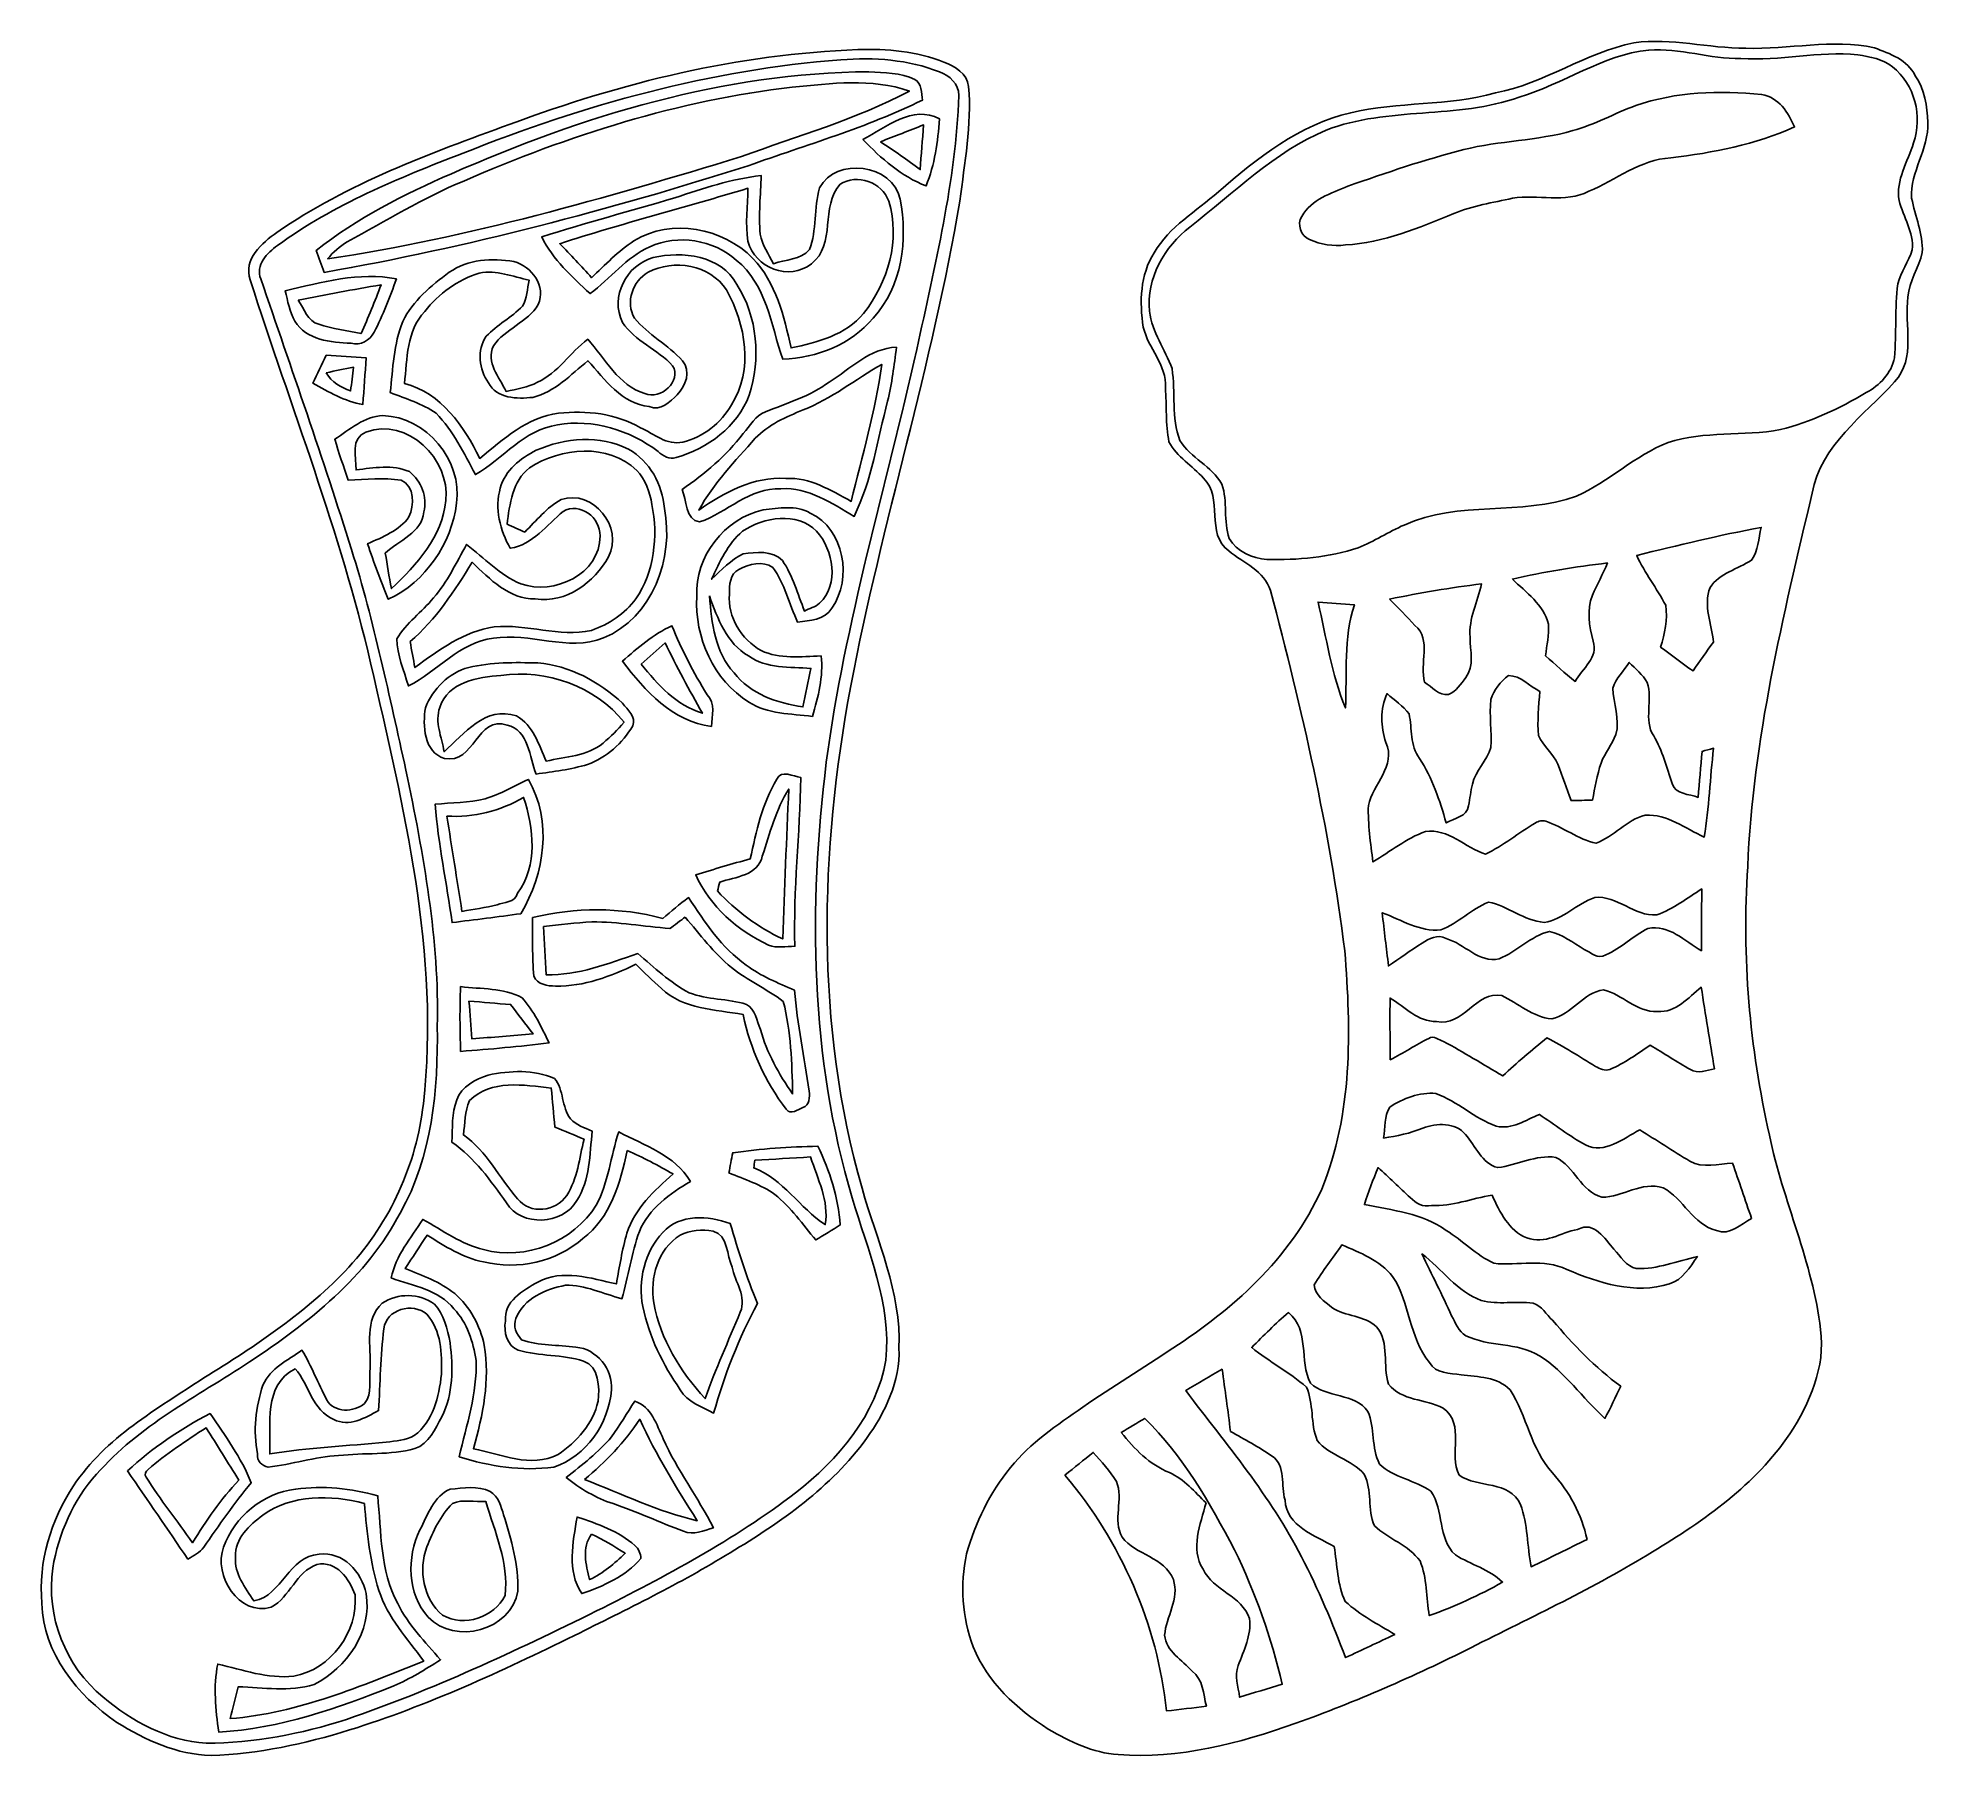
# Model space of a CAD drawing. Header units: centimetres. Extents: x -14.3 to 12.9, y -12.3 to 12.5.
import ezdxf

# ---------------------------------------------------------------- set-up
doc = ezdxf.new("R2010")
doc.units = ezdxf.units.CM
doc.header["$MEASUREMENT"] = 0
doc.layers.add('Camada 1', color=7, linetype='Continuous')

msp = doc.modelspace()

# ---------------------------------------------------------------- linework, layer by layer
at = {"layer": 'Camada 1', "color": 251}
for points, knots in [([(-2.52518, 12.2816), (-2.10891, 12.29713), (-1.67957, 12.25691), (-1.2894, 12.1031), (-1.2894, 12.1031), (-1.13206, 12.04207), (-0.95497, 11.93623), (-0.93557, 11.75103), (-0.93557, 11.75103), (-0.88971, 11.20034), (-0.99483, 10.65212), (-1.0608, 10.10743), (-1.0608, 10.10743), (-1.45662, 7.75829), (-2.18334, 5.48111), (-2.62819, 3.14254), (-2.62819, 3.14254), (-3.07481, 0.76376), (-3.13937, -1.73073), (-2.46697, -4.07282), (-2.46697, -4.07282), (-2.25213, -4.8267), (-1.90147, -5.56542), (-1.93569, -6.36799), (-1.93569, -6.36799), (-1.91699, -6.84459), (-2.13289, -7.28945), (-2.40206, -7.66868), (-2.40206, -7.66868), (-2.91183, -8.36683), (-3.63044, -8.86777), (-4.3628, -9.30769), (-4.3628, -9.30769), (-5.0807, -9.75183), (-5.8427, -10.11802), (-6.59694, -10.49549), (-6.59694, -10.49549), (-7.64716, -11.00843), (-8.71114, -11.50585), (-9.83015, -11.85263), (-9.83015, -11.85263), (-10.47503, -12.05371), (-11.14143, -12.19729), (-11.81876, -12.2181), (-11.81876, -12.2181), (-12.30877, -12.20893), (-12.76314, -11.99621), (-13.17237, -11.74397), (-13.17237, -11.74397), (-13.73858, -11.35521), (-14.23105, -10.75266), (-14.24728, -10.03582), (-14.24728, -10.03582), (-14.3069, -9.4368), (-14.11534, -8.84308), (-13.79361, -8.34425), (-13.79361, -8.34425), (-13.33535, -7.65457), (-12.59381, -7.24182), (-11.92106, -6.79485), (-11.92106, -6.79485), (-11.17741, -6.33659), (-10.44046, -5.84694), (-9.83897, -5.207), (-9.83897, -5.207), (-9.24913, -4.55965), (-8.8646, -3.73098), (-8.76864, -2.85926), (-8.76864, -2.85926), (-8.52452, -0.7172), (-9.05369, 1.39982), (-9.52641, 3.47204), (-9.52641, 3.47204), (-9.9628, 5.34811), (-10.66835, 7.14481), (-11.25678, 8.97467), (-11.25678, 8.97467), (-11.35627, 9.26994), (-11.08675, 9.5056), (-10.87331, 9.65553), (-10.87331, 9.65553), (-9.85096, 10.35685), (-8.68115, 10.79182), (-7.52263, 11.20986), (-7.52263, 11.20986), (-5.92208, 11.80818), (-4.23827, 12.22057), (-2.52518, 12.2816), (-2.52518, 12.2816), (-2.52518, 12.2816), (-2.52518, 12.2816), (-2.52518, 12.2816)], [0, 0, 0, 0, 0.04166667, 0.04166667, 0.04166667, 0.04166667, 0.08333333, 0.08333333, 0.08333333, 0.08333333, 0.125, 0.125, 0.125, 0.125, 0.16666667, 0.16666667, 0.16666667, 0.16666667, 0.20833333, 0.20833333, 0.20833333, 0.20833333, 0.25, 0.25, 0.25, 0.25, 0.29166667, 0.29166667, 0.29166667, 0.29166667, 0.33333333, 0.33333333, 0.33333333, 0.33333333, 0.375, 0.375, 0.375, 0.375, 0.41666667, 0.41666667, 0.41666667, 0.41666667, 0.45833333, 0.45833333, 0.45833333, 0.45833333, 0.5, 0.5, 0.5, 0.5, 0.54166667, 0.54166667, 0.54166667, 0.54166667, 0.58333333, 0.58333333, 0.58333333, 0.58333333, 0.625, 0.625, 0.625, 0.625, 0.66666667, 0.66666667, 0.66666667, 0.66666667, 0.70833333, 0.70833333, 0.70833333, 0.70833333, 0.75, 0.75, 0.75, 0.75, 0.79166667, 0.79166667, 0.79166667, 0.79166667, 0.83333333, 0.83333333, 0.83333333, 0.83333333, 0.875, 0.875, 0.875, 0.875, 0.91666667, 0.91666667, 0.91666667, 0.91666667, 1, 1, 1, 1]), ([(8.62295, 12.38144), (9.16199, 12.45094), (9.69257, 12.30136), (10.23055, 12.30206), (10.23055, 12.30206), (10.8458, 12.2809), (11.46775, 12.44), (12.0777, 12.30771), (12.0777, 12.30771), (12.29713, 12.2241), (12.55359, 12.13485), (12.66437, 11.9066), (12.66437, 11.9066), (12.79772, 11.71151), (12.83934, 11.4681), (12.84252, 11.23632), (12.84252, 11.23632), (12.86369, 10.85462), (12.58676, 10.52936), (12.6118, 10.14765), (12.6118, 10.14765), (12.66154, 9.88871), (12.77761, 9.63683), (12.76491, 9.36837), (12.76491, 9.36837), (12.71975, 9.14823), (12.57123, 8.9602), (12.55889, 8.72984), (12.55889, 8.72984), (12.50068, 8.32308), (12.68201, 7.84825), (12.36733, 7.51064), (12.36733, 7.51064), (11.92636, 7.02416), (11.30653, 6.60012), (11.18235, 5.90973), (11.18235, 5.90973), (10.76713, 4.14408), (10.32933, 2.36679), (10.25666, 0.54645), (10.25666, 0.54645), (10.17164, -0.74542), (10.28312, -2.04858), (10.56957, -3.31082), (10.56957, -3.31082), (10.76007, -4.25485), (11.19399, -5.13891), (11.30335, -6.10164), (11.30335, -6.10164), (11.37673, -6.64033), (11.14672, -7.15821), (10.86167, -7.59954), (10.86167, -7.59954), (10.36884, -8.33014), (9.63295, -8.8459), (8.88894, -9.29393), (8.88894, -9.29393), (8.05039, -9.81004), (7.15715, -10.22808), (6.27944, -10.67188), (6.27944, -10.67188), (5.46382, -11.08181), (4.62597, -11.44799), (3.76625, -11.75596), (3.76625, -11.75596), (2.95028, -12.04665), (2.08668, -12.27208), (1.21356, -12.20611), (1.21356, -12.20611), (0.85055, -12.18283), (0.51788, -12.01984), (0.2092, -11.83957), (0.2092, -11.83957), (-0.24871, -11.55559), (-0.6604, -11.16471), (-0.86889, -10.65918), (-0.86889, -10.65918), (-1.03152, -10.2362), (-1.05833, -9.76595), (-0.96449, -9.32427), (-0.96449, -9.32427), (-0.84173, -8.87342), (-0.6283, -8.44515), (-0.33161, -8.0832), (-0.33161, -8.0832), (-0.04833, -7.72654), (0.3369, -7.47289), (0.70591, -7.21466), (0.70591, -7.21466), (1.5494, -6.6301), (2.48003, -6.14962), (3.20393, -5.40879), (3.20393, -5.40879), (3.58987, -5.02814), (3.91266, -4.57941), (4.13667, -4.08517), (4.13667, -4.08517), (4.58258, -3.00602), (4.56, -1.80693), (4.46864, -0.66393), (4.46864, -0.66393), (4.24885, 1.08585), (3.85374, 2.80952), (3.40113, 4.51203), (3.40113, 4.51203), (3.31258, 4.79531), (3.01413, 4.90961), (2.80282, 5.08141), (2.80282, 5.08141), (2.45921, 5.32483), (2.73191, 5.84729), (2.43875, 6.12457), (2.43875, 6.12457), (2.28106, 6.30661), (2.05528, 6.43008), (1.94275, 6.64845), (1.94275, 6.64845), (1.89054, 6.90351), (1.91382, 7.16738), (1.89124, 7.42597), (1.89124, 7.42597), (1.91417, 7.7537), (1.64289, 7.99112), (1.57409, 8.29522), (1.57409, 8.29522), (1.518, 8.65399), (1.52788, 9.0491), (1.73179, 9.36378), (1.73179, 9.36378), (1.94557, 9.74301), (2.33786, 9.95891), (2.65289, 10.24078), (2.65289, 10.24078), (3.21169, 10.7255), (3.81917, 11.20105), (4.55365, 11.37496), (4.55365, 11.37496), (5.23699, 11.53513), (5.95312, 11.47092), (6.63222, 11.6593), (6.63222, 11.6593), (7.33354, 11.79195), (7.92692, 12.23645), (8.62295, 12.38144), (8.62295, 12.38144), (8.62295, 12.38144), (8.62295, 12.38144), (8.62295, 12.38144)], [0, 0, 0, 0, 0.02631579, 0.02631579, 0.02631579, 0.02631579, 0.05263158, 0.05263158, 0.05263158, 0.05263158, 0.07894737, 0.07894737, 0.07894737, 0.07894737, 0.10526316, 0.10526316, 0.10526316, 0.10526316, 0.13157895, 0.13157895, 0.13157895, 0.13157895, 0.15789474, 0.15789474, 0.15789474, 0.15789474, 0.18421053, 0.18421053, 0.18421053, 0.18421053, 0.21052632, 0.21052632, 0.21052632, 0.21052632, 0.23684211, 0.23684211, 0.23684211, 0.23684211, 0.26315789, 0.26315789, 0.26315789, 0.26315789, 0.28947368, 0.28947368, 0.28947368, 0.28947368, 0.31578947, 0.31578947, 0.31578947, 0.31578947, 0.34210526, 0.34210526, 0.34210526, 0.34210526, 0.36842105, 0.36842105, 0.36842105, 0.36842105, 0.39473684, 0.39473684, 0.39473684, 0.39473684, 0.42105263, 0.42105263, 0.42105263, 0.42105263, 0.44736842, 0.44736842, 0.44736842, 0.44736842, 0.47368421, 0.47368421, 0.47368421, 0.47368421, 0.5, 0.5, 0.5, 0.5, 0.52631579, 0.52631579, 0.52631579, 0.52631579, 0.55263158, 0.55263158, 0.55263158, 0.55263158, 0.57894737, 0.57894737, 0.57894737, 0.57894737, 0.60526316, 0.60526316, 0.60526316, 0.60526316, 0.63157895, 0.63157895, 0.63157895, 0.63157895, 0.65789474, 0.65789474, 0.65789474, 0.65789474, 0.68421053, 0.68421053, 0.68421053, 0.68421053, 0.71052632, 0.71052632, 0.71052632, 0.71052632, 0.73684211, 0.73684211, 0.73684211, 0.73684211, 0.76315789, 0.76315789, 0.76315789, 0.76315789, 0.78947368, 0.78947368, 0.78947368, 0.78947368, 0.81578947, 0.81578947, 0.81578947, 0.81578947, 0.84210526, 0.84210526, 0.84210526, 0.84210526, 0.86842105, 0.86842105, 0.86842105, 0.86842105, 0.89473684, 0.89473684, 0.89473684, 0.89473684, 0.92105263, 0.92105263, 0.92105263, 0.92105263, 0.94736842, 0.94736842, 0.94736842, 0.94736842, 1, 1, 1, 1]), ([(8.83532, 12.27455), (8.16504, 12.20611), (7.61118, 11.78454), (6.97477, 11.6011), (6.97477, 11.6011), (6.08259, 11.27548), (5.09058, 11.47057), (4.20335, 11.1252), (4.20335, 11.1252), (3.45334, 10.81299), (2.87726, 10.22209), (2.24296, 9.73384), (2.24296, 9.73384), (1.87854, 9.45197), (1.61325, 8.99513), (1.66546, 8.52382), (1.66546, 8.52382), (1.69439, 8.22078), (1.88736, 7.97807), (1.9872, 7.69973), (1.9872, 7.69973), (2.03764, 7.35718), (1.97626, 6.99523), (2.09903, 6.66538), (2.09903, 6.66538), (2.25637, 6.41667), (2.5587, 6.29955), (2.70298, 6.04026), (2.70298, 6.04026), (2.79118, 5.7912), (2.71851, 5.50968), (2.80952, 5.26097), (2.80952, 5.26097), (2.91712, 5.07083), (3.13972, 4.97381), (3.35068, 4.95864), (3.35068, 4.95864), (3.79201, 4.94806), (4.24004, 4.98722), (4.66055, 5.12833), (4.66055, 5.12833), (4.89126, 5.21476), (5.09658, 5.35587), (5.32236, 5.45359), (5.32236, 5.45359), (6.10376, 5.81342), (7.00017, 5.57812), (7.79956, 5.86987), (7.79956, 5.86987), (8.26593, 6.07589), (8.63494, 6.45477), (9.11366, 6.63716), (9.11366, 6.63716), (9.63365, 6.81108), (10.19281, 6.72288), (10.7255, 6.82378), (10.7255, 6.82378), (11.1633, 6.9282), (11.57287, 7.12893), (11.96022, 7.35471), (11.96022, 7.35471), (12.15249, 7.45913), (12.32358, 7.63482), (12.36451, 7.85601), (12.36451, 7.85601), (12.3952, 8.20949), (12.36803, 8.56615), (12.41319, 8.91822), (12.41319, 8.91822), (12.45446, 9.09143), (12.56735, 9.23643), (12.62098, 9.40505), (12.62098, 9.40505), (12.64461, 9.66082), (12.49362, 9.87707), (12.43189, 10.11414), (12.43189, 10.11414), (12.38144, 10.41223), (12.55712, 10.67047), (12.63932, 10.94281), (12.63932, 10.94281), (12.77196, 11.3217), (12.65625, 11.78419), (12.33664, 12.03431), (12.33664, 12.03431), (12.19623, 12.1472), (12.01208, 12.18141), (11.83922, 12.2054), (11.83922, 12.2054), (11.27725, 12.26961), (10.72162, 12.11192), (10.15929, 12.15531), (10.15929, 12.15531), (9.71303, 12.14296), (9.28158, 12.31018), (8.83532, 12.27455), (8.83532, 12.27455), (8.83532, 12.27455), (8.83532, 12.27455), (8.83532, 12.27455)], [0, 0, 0, 0, 0.03846154, 0.03846154, 0.03846154, 0.03846154, 0.07692308, 0.07692308, 0.07692308, 0.07692308, 0.11538462, 0.11538462, 0.11538462, 0.11538462, 0.15384615, 0.15384615, 0.15384615, 0.15384615, 0.19230769, 0.19230769, 0.19230769, 0.19230769, 0.23076923, 0.23076923, 0.23076923, 0.23076923, 0.26923077, 0.26923077, 0.26923077, 0.26923077, 0.30769231, 0.30769231, 0.30769231, 0.30769231, 0.34615385, 0.34615385, 0.34615385, 0.34615385, 0.38461538, 0.38461538, 0.38461538, 0.38461538, 0.42307692, 0.42307692, 0.42307692, 0.42307692, 0.46153846, 0.46153846, 0.46153846, 0.46153846, 0.5, 0.5, 0.5, 0.5, 0.53846154, 0.53846154, 0.53846154, 0.53846154, 0.57692308, 0.57692308, 0.57692308, 0.57692308, 0.61538462, 0.61538462, 0.61538462, 0.61538462, 0.65384615, 0.65384615, 0.65384615, 0.65384615, 0.69230769, 0.69230769, 0.69230769, 0.69230769, 0.73076923, 0.73076923, 0.73076923, 0.73076923, 0.76923077, 0.76923077, 0.76923077, 0.76923077, 0.80769231, 0.80769231, 0.80769231, 0.80769231, 0.84615385, 0.84615385, 0.84615385, 0.84615385, 0.88461538, 0.88461538, 0.88461538, 0.88461538, 0.92307692, 0.92307692, 0.92307692, 0.92307692, 1, 1, 1, 1]), ([(-2.77107, 12.13485), (-4.64044, 11.99515), (-6.46359, 11.48997), (-8.1982, 10.79359), (-8.1982, 10.79359), (-9.12565, 10.43905), (-10.05522, 10.05487), (-10.86379, 9.46891), (-10.86379, 9.46891), (-11.00878, 9.36625), (-11.18658, 9.18104), (-11.10262, 8.98842), (-11.10262, 8.98842), (-10.66165, 7.69479), (-10.20939, 6.40468), (-9.79981, 5.10046), (-9.79981, 5.10046), (-9.47737, 4.06118), (-9.25618, 2.99508), (-9.01841, 1.93463), (-9.01841, 1.93463), (-8.76829, 0.72355), (-8.53757, -0.50412), (-8.56862, -1.74625), (-8.56862, -1.74625), (-8.55486, -2.65889), (-8.64023, -3.6195), (-9.10167, -4.42771), (-9.10167, -4.42771), (-9.57897, -5.34952), (-10.41929, -6.00216), (-11.26455, -6.56766), (-11.26455, -6.56766), (-12.02372, -7.06508), (-12.8591, -7.48312), (-13.462, -8.17986), (-13.462, -8.17986), (-13.80137, -8.5531), (-14.00845, -9.03287), (-14.09241, -9.52747), (-14.09241, -9.52747), (-14.19401, -10.21468), (-13.91003, -10.9407), (-13.37204, -11.37885), (-13.37204, -11.37885), (-12.95223, -11.7281), (-12.44353, -12.00926), (-11.88896, -12.04418), (-11.88896, -12.04418), (-11.20422, -12.04066), (-10.52336, -11.91083), (-9.87284, -11.70093), (-9.87284, -11.70093), (-8.63529, -11.27901), (-7.45031, -10.72021), (-6.27909, -10.14342), (-6.27909, -10.14342), (-5.28955, -9.64565), (-4.30459, -9.12318), (-3.42265, -8.44832), (-3.42265, -8.44832), (-2.81058, -7.97278), (-2.25989, -7.32367), (-2.12443, -6.53944), (-2.12443, -6.53944), (-2.04258, -5.7284), (-2.38654, -4.97134), (-2.60667, -4.21181), (-2.60667, -4.21181), (-3.21451, -2.18793), (-3.23744, -0.03563), (-2.97991, 2.04787), (-2.97991, 2.04787), (-2.71251, 4.05765), (-2.12196, 6.00287), (-1.67922, 7.97666), (-1.67922, 7.97666), (-1.41852, 9.18139), (-1.12077, 10.38825), (-1.07491, 11.62508), (-1.07491, 11.62508), (-1.07527, 11.78983), (-1.20967, 11.90801), (-1.35326, 11.96199), (-1.35326, 11.96199), (-1.80128, 12.13802), (-2.29482, 12.17365), (-2.77107, 12.13485)], [0, 0, 0, 0, 0.04347826, 0.04347826, 0.04347826, 0.04347826, 0.08695652, 0.08695652, 0.08695652, 0.08695652, 0.13043478, 0.13043478, 0.13043478, 0.13043478, 0.17391304, 0.17391304, 0.17391304, 0.17391304, 0.2173913, 0.2173913, 0.2173913, 0.2173913, 0.26086957, 0.26086957, 0.26086957, 0.26086957, 0.30434783, 0.30434783, 0.30434783, 0.30434783, 0.34782609, 0.34782609, 0.34782609, 0.34782609, 0.39130435, 0.39130435, 0.39130435, 0.39130435, 0.43478261, 0.43478261, 0.43478261, 0.43478261, 0.47826087, 0.47826087, 0.47826087, 0.47826087, 0.52173913, 0.52173913, 0.52173913, 0.52173913, 0.56521739, 0.56521739, 0.56521739, 0.56521739, 0.60869565, 0.60869565, 0.60869565, 0.60869565, 0.65217391, 0.65217391, 0.65217391, 0.65217391, 0.69565217, 0.69565217, 0.69565217, 0.69565217, 0.73913043, 0.73913043, 0.73913043, 0.73913043, 0.7826087, 0.7826087, 0.7826087, 0.7826087, 0.82608696, 0.82608696, 0.82608696, 0.82608696, 0.86956522, 0.86956522, 0.86956522, 0.86956522, 0.91304348, 0.91304348, 0.91304348, 0.91304348, 1, 1, 1, 1]), ([(-8.36295, 10.49937), (-6.47312, 11.33157), (-4.44817, 11.9507), (-2.36784, 11.9634), (-2.36784, 11.9634), (-2.14771, 11.94364), (-1.911, 11.95387), (-1.70709, 11.85404), (-1.70709, 11.85404), (-1.60373, 11.79618), (-1.61784, 11.65754), (-1.59702, 11.557), (-1.59702, 11.557), (-2.4003, 11.1633), (-3.26214, 10.91388), (-4.1021, 10.61367), (-4.1021, 10.61367), (-6.09776, 9.98008), (-8.12729, 9.44351), (-10.19104, 9.08226), (-10.19104, 9.08226), (-10.23055, 9.18704), (-10.27006, 9.29146), (-10.30993, 9.39588), (-10.30993, 9.39588), (-9.7222, 9.86225), (-9.04875, 10.20268), (-8.36295, 10.49937), (-8.36295, 10.49937), (-8.36295, 10.49937), (-8.36295, 10.49937), (-8.36295, 10.49937)], [0, 0, 0, 0, 0.11111111, 0.11111111, 0.11111111, 0.11111111, 0.22222222, 0.22222222, 0.22222222, 0.22222222, 0.33333333, 0.33333333, 0.33333333, 0.33333333, 0.44444444, 0.44444444, 0.44444444, 0.44444444, 0.55555556, 0.55555556, 0.55555556, 0.55555556, 0.66666667, 0.66666667, 0.66666667, 0.66666667, 0.77777778, 0.77777778, 0.77777778, 0.77777778, 1, 1, 1, 1]), ([(-3.46886, 11.74221), (-5.10222, 11.55276), (-6.6862, 11.0497), (-8.18938, 10.3946), (-8.18938, 10.3946), (-8.77041, 10.15012), (-9.3091, 9.82239), (-9.8612, 9.52218), (-9.8612, 9.52218), (-9.96809, 9.45585), (-10.06404, 9.3733), (-10.14483, 9.277), (-10.14483, 9.277), (-8.12271, 9.57827), (-6.15209, 10.14836), (-4.20017, 10.74561), (-4.20017, 10.74561), (-3.38914, 11.04053), (-2.5527, 11.28113), (-1.78611, 11.68541), (-1.78611, 11.68541), (-2.32869, 11.87626), (-2.91042, 11.79618), (-3.46886, 11.74221)], [0, 0, 0, 0, 0.14285714, 0.14285714, 0.14285714, 0.14285714, 0.28571429, 0.28571429, 0.28571429, 0.28571429, 0.42857143, 0.42857143, 0.42857143, 0.42857143, 0.57142857, 0.57142857, 0.57142857, 0.57142857, 0.71428571, 0.71428571, 0.71428571, 0.71428571, 1, 1, 1, 1]), ([(8.64729, 11.47762), (9.22584, 11.67835), (9.85238, 11.6967), (10.45633, 11.63849), (10.45633, 11.63849), (10.70292, 11.59439), (10.83768, 11.38167), (10.92976, 11.17071), (10.92976, 11.17071), (10.3692, 10.92023), (9.75818, 10.79853), (9.15105, 10.72726), (9.15105, 10.72726), (8.71326, 10.70433), (8.36507, 10.408), (7.97383, 10.24643), (7.97383, 10.24643), (7.6334, 10.07392), (7.23829, 10.20762), (6.87811, 10.14659), (6.87811, 10.14659), (6.59518, 10.08415), (6.30484, 10.04005), (6.03603, 9.92716), (6.03603, 9.92716), (5.53544, 9.72255), (5.02567, 9.50418), (4.47887, 9.47667), (4.47887, 9.47667), (4.30248, 9.45091), (4.12362, 9.48619), (3.96064, 9.55216), (3.96064, 9.55216), (3.84069, 9.60578), (3.77402, 9.7723), (3.85233, 9.88624), (3.85233, 9.88624), (3.98815, 10.13178), (4.2732, 10.2175), (4.51414, 10.32086), (4.51414, 10.32086), (5.06236, 10.51278), (5.6134, 10.70116), (6.17679, 10.84545), (6.17679, 10.84545), (6.69255, 10.97456), (7.2323, 10.97103), (7.74488, 11.1185), (7.74488, 11.1185), (8.05885, 11.20316), (8.34284, 11.36685), (8.64729, 11.47762)], [0, 0, 0, 0, 0.07142857, 0.07142857, 0.07142857, 0.07142857, 0.14285714, 0.14285714, 0.14285714, 0.14285714, 0.21428571, 0.21428571, 0.21428571, 0.21428571, 0.28571429, 0.28571429, 0.28571429, 0.28571429, 0.35714286, 0.35714286, 0.35714286, 0.35714286, 0.42857143, 0.42857143, 0.42857143, 0.42857143, 0.5, 0.5, 0.5, 0.5, 0.57142857, 0.57142857, 0.57142857, 0.57142857, 0.64285714, 0.64285714, 0.64285714, 0.64285714, 0.71428571, 0.71428571, 0.71428571, 0.71428571, 0.78571429, 0.78571429, 0.78571429, 0.78571429, 0.85714286, 0.85714286, 0.85714286, 0.85714286, 1, 1, 1, 1]), ([(-2.45392, 10.99044), (-2.12019, 11.1633), (-1.74272, 11.49526), (-1.35326, 11.28712), (-1.35326, 11.28712), (-1.37583, 10.95904), (-1.42381, 10.63096), (-1.54587, 10.32404), (-1.54587, 10.32404), (-1.90147, 10.46021), (-2.19216, 10.72056), (-2.45392, 10.99044), (-2.45392, 10.99044), (-2.45392, 10.99044), (-2.45392, 10.99044), (-2.45392, 10.99044)], [0, 0, 0, 0, 0.2, 0.2, 0.2, 0.2, 0.4, 0.4, 0.4, 0.4, 0.6, 0.6, 0.6, 0.6, 1, 1, 1, 1]), ([(-2.20204, 10.95904), (-2.00836, 10.83028), (-1.81645, 10.69904), (-1.63124, 10.55758), (-1.63124, 10.55758), (-1.61643, 10.77207), (-1.59738, 10.9862), (-1.58327, 11.20069), (-1.58327, 11.20069), (-1.78929, 11.11955), (-1.99531, 11.03841), (-2.20204, 10.95904)], [0, 0, 0, 0, 0.25, 0.25, 0.25, 0.25, 0.5, 0.5, 0.5, 0.5, 1, 1, 1, 1]), ([(-3.07693, 10.29476), (-2.8448, 10.74843), (-2.02212, 10.63872), (-1.91841, 10.1346), (-1.91841, 10.1346), (-1.80587, 9.54969), (-1.89195, 8.88012), (-2.30611, 8.42574), (-2.30611, 8.42574), (-2.62749, 8.04615), (-3.11432, 7.85107), (-3.60468, 7.83625), (-3.60468, 7.83625), (-3.77649, 8.32697), (-3.83857, 8.91222), (-4.27249, 9.25653), (-4.27249, 9.25653), (-4.60516, 9.55181), (-5.10928, 9.63506), (-5.51568, 9.45056), (-5.51568, 9.45056), (-5.85223, 9.29675), (-6.08295, 8.99583), (-6.37363, 8.77711), (-6.37363, 8.77711), (-6.6354, 9.02017), (-6.9088, 9.265), (-7.0679, 9.59167), (-7.0679, 9.59167), (-6.43431, 9.7924), (-5.79296, 9.96632), (-5.15514, 10.15188), (-5.15514, 10.15188), (-4.75121, 10.29053), (-4.34164, 10.42493), (-3.91513, 10.47256), (-3.91513, 10.47256), (-3.92395, 10.1914), (-3.95464, 9.90988), (-3.92818, 9.62871), (-3.92818, 9.62871), (-3.90278, 9.47455), (-3.80612, 9.34508), (-3.7398, 9.20679), (-3.7398, 9.20679), (-3.5687, 9.26959), (-3.34821, 9.26253), (-3.2198, 9.40858), (-3.2198, 9.40858), (-3.11467, 9.6908), (-3.15948, 10.00689), (-3.07693, 10.29476), (-3.07693, 10.29476), (-3.07693, 10.29476), (-3.07693, 10.29476), (-3.07693, 10.29476)], [0, 0, 0, 0, 0.06666667, 0.06666667, 0.06666667, 0.06666667, 0.13333333, 0.13333333, 0.13333333, 0.13333333, 0.2, 0.2, 0.2, 0.2, 0.26666667, 0.26666667, 0.26666667, 0.26666667, 0.33333333, 0.33333333, 0.33333333, 0.33333333, 0.4, 0.4, 0.4, 0.4, 0.46666667, 0.46666667, 0.46666667, 0.46666667, 0.53333333, 0.53333333, 0.53333333, 0.53333333, 0.6, 0.6, 0.6, 0.6, 0.66666667, 0.66666667, 0.66666667, 0.66666667, 0.73333333, 0.73333333, 0.73333333, 0.73333333, 0.8, 0.8, 0.8, 0.8, 0.86666667, 0.86666667, 0.86666667, 0.86666667, 1, 1, 1, 1]), ([(-2.7813, 10.34768), (-3.06846, 10.03159), (-2.83492, 9.4809), (-3.1937, 9.20679), (-3.1937, 9.20679), (-3.51472, 8.94997), (-4.00332, 9.1447), (-4.10633, 9.52817), (-4.10633, 9.52817), (-4.14549, 9.7797), (-4.11198, 10.03758), (-4.10563, 10.29088), (-4.10563, 10.29088), (-5.0045, 10.01783), (-5.91502, 9.78323), (-6.80896, 9.49395), (-6.80896, 9.49395), (-6.65268, 9.3345), (-6.50063, 9.17081), (-6.35106, 9.005), (-6.35106, 9.005), (-6.15809, 9.19233), (-5.96865, 9.38671), (-5.74252, 9.53488), (-5.74252, 9.53488), (-5.20806, 9.86472), (-4.4637, 9.72679), (-4.03507, 9.28264), (-4.03507, 9.28264), (-3.70205, 8.9348), (-3.58669, 8.45114), (-3.48474, 7.99641), (-3.48474, 7.99641), (-3.10762, 8.0779), (-2.70228, 8.18197), (-2.44334, 8.49277), (-2.44334, 8.49277), (-2.09656, 8.93939), (-1.90888, 9.55005), (-2.08351, 10.10532), (-2.08351, 10.10532), (-2.17241, 10.37625), (-2.54529, 10.50572), (-2.7813, 10.34768)], [0, 0, 0, 0, 0.08333333, 0.08333333, 0.08333333, 0.08333333, 0.16666667, 0.16666667, 0.16666667, 0.16666667, 0.25, 0.25, 0.25, 0.25, 0.33333333, 0.33333333, 0.33333333, 0.33333333, 0.41666667, 0.41666667, 0.41666667, 0.41666667, 0.5, 0.5, 0.5, 0.5, 0.58333333, 0.58333333, 0.58333333, 0.58333333, 0.66666667, 0.66666667, 0.66666667, 0.66666667, 0.75, 0.75, 0.75, 0.75, 0.83333333, 0.83333333, 0.83333333, 0.83333333, 1, 1, 1, 1]), ([(-5.46559, 9.29393), (-5.05037, 9.39059), (-4.48945, 9.32921), (-4.26685, 8.90799), (-4.26685, 8.90799), (-3.96452, 8.44444), (-3.91865, 7.83731), (-4.08834, 7.31661), (-4.08834, 7.31661), (-4.25944, 6.86682), (-4.68348, 6.54755), (-5.13891, 6.42373), (-5.13891, 6.42373), (-5.23452, 6.38845), (-5.32694, 6.44878), (-5.39679, 6.50875), (-5.39679, 6.50875), (-5.80108, 6.81567), (-6.33518, 6.98429), (-6.84001, 6.89151), (-6.84001, 6.89151), (-7.32084, 6.82343), (-7.62035, 6.40821), (-8.0204, 6.1789), (-8.0204, 6.1789), (-8.1848, 6.48582), (-8.33967, 6.80649), (-8.58555, 7.05802), (-8.58555, 7.05802), (-8.78346, 7.2009), (-9.02017, 7.26757), (-9.24454, 7.35506), (-9.24454, 7.35506), (-9.20644, 7.69867), (-9.19586, 8.05356), (-9.06392, 8.37777), (-9.06392, 8.37777), (-8.91857, 8.67233), (-8.65858, 8.89458), (-8.39611, 9.08297), (-8.39611, 9.08297), (-8.12694, 9.27029), (-7.78157, 9.29252), (-7.46725, 9.23678), (-7.46725, 9.23678), (-7.21007, 9.17116), (-7.00052, 8.88259), (-7.11941, 8.62048), (-7.11941, 8.62048), (-7.2711, 8.36365), (-7.5953, 8.27087), (-7.76182, 8.02605), (-7.76182, 8.02605), (-7.87329, 7.78968), (-7.67821, 7.57696), (-7.58013, 7.37341), (-7.58013, 7.37341), (-7.42773, 7.40586), (-7.26934, 7.42985), (-7.12928, 7.50358), (-7.12928, 7.50358), (-6.83436, 7.6394), (-6.66044, 7.93009), (-6.40715, 8.12235), (-6.40715, 8.12235), (-6.1535, 7.84578), (-5.96829, 7.45596), (-5.58624, 7.34166), (-5.58624, 7.34166), (-5.36081, 7.24535), (-5.05178, 7.52369), (-5.18724, 7.74135), (-5.18724, 7.74135), (-5.40138, 7.97595), (-5.72946, 8.09343), (-5.90726, 8.36436), (-5.90726, 8.36436), (-6.09106, 8.73054), (-5.85152, 9.19233), (-5.46559, 9.29393), (-5.46559, 9.29393), (-5.46559, 9.29393), (-5.46559, 9.29393), (-5.46559, 9.29393)], [0, 0, 0, 0, 0.04545455, 0.04545455, 0.04545455, 0.04545455, 0.09090909, 0.09090909, 0.09090909, 0.09090909, 0.13636364, 0.13636364, 0.13636364, 0.13636364, 0.18181818, 0.18181818, 0.18181818, 0.18181818, 0.22727273, 0.22727273, 0.22727273, 0.22727273, 0.27272727, 0.27272727, 0.27272727, 0.27272727, 0.31818182, 0.31818182, 0.31818182, 0.31818182, 0.36363636, 0.36363636, 0.36363636, 0.36363636, 0.40909091, 0.40909091, 0.40909091, 0.40909091, 0.45454545, 0.45454545, 0.45454545, 0.45454545, 0.5, 0.5, 0.5, 0.5, 0.54545455, 0.54545455, 0.54545455, 0.54545455, 0.59090909, 0.59090909, 0.59090909, 0.59090909, 0.63636364, 0.63636364, 0.63636364, 0.63636364, 0.68181818, 0.68181818, 0.68181818, 0.68181818, 0.72727273, 0.72727273, 0.72727273, 0.72727273, 0.77272727, 0.77272727, 0.77272727, 0.77272727, 0.81818182, 0.81818182, 0.81818182, 0.81818182, 0.86363636, 0.86363636, 0.86363636, 0.86363636, 0.90909091, 0.90909091, 0.90909091, 0.90909091, 1, 1, 1, 1]), ([(-5.53932, 9.08367), (-5.76368, 8.95879), (-5.86705, 8.6547), (-5.73722, 8.4261), (-5.73722, 8.4261), (-5.53896, 8.18762), (-5.25392, 8.04016), (-5.04437, 7.81403), (-5.04437, 7.81403), (-4.92054, 7.66445), (-4.9978, 7.4489), (-5.12092, 7.32543), (-5.12092, 7.32543), (-5.22817, 7.22383), (-5.35446, 7.08413), (-5.5245, 7.15645), (-5.5245, 7.15645), (-5.91573, 7.19173), (-6.16373, 7.54662), (-6.40468, 7.81297), (-6.40468, 7.81297), (-6.65268, 7.61541), (-6.87775, 7.36212), (-7.19808, 7.28733), (-7.19808, 7.28733), (-7.41962, 7.26299), (-7.7149, 7.26652), (-7.83202, 7.49617), (-7.83202, 7.49617), (-7.9696, 7.68773), (-8.00135, 7.9629), (-7.86412, 8.16398), (-7.86412, 8.16398), (-7.70819, 8.32732), (-7.50358, 8.43633), (-7.34377, 8.59508), (-7.34377, 8.59508), (-7.2778, 8.70761), (-7.27675, 8.84555), (-7.24747, 8.96867), (-7.24747, 8.96867), (-7.48277, 9.0237), (-7.71842, 9.11825), (-7.96466, 9.07203), (-7.96466, 9.07203), (-8.2744, 8.9729), (-8.55133, 8.77817), (-8.74924, 8.51993), (-8.74924, 8.51993), (-9.011, 8.24724), (-9.00077, 7.83696), (-9.03922, 7.48524), (-9.03922, 7.48524), (-8.51182, 7.35189), (-8.18727, 6.87352), (-7.95902, 6.41138), (-7.95902, 6.41138), (-7.6207, 6.68161), (-7.27639, 7.00899), (-6.8259, 7.05943), (-6.8259, 7.05943), (-6.42585, 7.10494), (-6.00357, 7.05379), (-5.65044, 6.85024), (-5.65044, 6.85024), (-5.45465, 6.76522), (-5.2712, 6.5913), (-5.04155, 6.64492), (-5.04155, 6.64492), (-4.74874, 6.71759), (-4.48839, 6.91585), (-4.3434, 7.18114), (-4.3434, 7.18114), (-4.0199, 7.68032), (-4.13985, 8.33861), (-4.41501, 8.83179), (-4.41501, 8.83179), (-4.64996, 9.19198), (-5.17207, 9.27911), (-5.53932, 9.08367)], [0, 0, 0, 0, 0.04761905, 0.04761905, 0.04761905, 0.04761905, 0.0952381, 0.0952381, 0.0952381, 0.0952381, 0.14285714, 0.14285714, 0.14285714, 0.14285714, 0.19047619, 0.19047619, 0.19047619, 0.19047619, 0.23809524, 0.23809524, 0.23809524, 0.23809524, 0.28571429, 0.28571429, 0.28571429, 0.28571429, 0.33333333, 0.33333333, 0.33333333, 0.33333333, 0.38095238, 0.38095238, 0.38095238, 0.38095238, 0.42857143, 0.42857143, 0.42857143, 0.42857143, 0.47619048, 0.47619048, 0.47619048, 0.47619048, 0.52380952, 0.52380952, 0.52380952, 0.52380952, 0.57142857, 0.57142857, 0.57142857, 0.57142857, 0.61904762, 0.61904762, 0.61904762, 0.61904762, 0.66666667, 0.66666667, 0.66666667, 0.66666667, 0.71428571, 0.71428571, 0.71428571, 0.71428571, 0.76190476, 0.76190476, 0.76190476, 0.76190476, 0.80952381, 0.80952381, 0.80952381, 0.80952381, 0.85714286, 0.85714286, 0.85714286, 0.85714286, 0.9047619, 0.9047619, 0.9047619, 0.9047619, 1, 1, 1, 1]), ([(-10.75443, 8.81944), (-10.23196, 8.93445), (-9.69327, 9.09708), (-9.15529, 8.98842), (-9.15529, 8.98842), (-9.24772, 8.72772), (-9.34861, 8.46913), (-9.47596, 8.2236), (-9.47596, 8.2236), (-9.53629, 8.10542), (-9.66999, 8.02675), (-9.80757, 8.06485), (-9.80757, 8.06485), (-10.09544, 8.07579), (-10.44928, 8.10965), (-10.61473, 8.37918), (-10.61473, 8.37918), (-10.68846, 8.5157), (-10.71739, 8.67022), (-10.75443, 8.81944), (-10.75443, 8.81944), (-10.75443, 8.81944), (-10.75443, 8.81944), (-10.75443, 8.81944)], [0, 0, 0, 0, 0.14285714, 0.14285714, 0.14285714, 0.14285714, 0.28571429, 0.28571429, 0.28571429, 0.28571429, 0.42857143, 0.42857143, 0.42857143, 0.42857143, 0.57142857, 0.57142857, 0.57142857, 0.57142857, 0.71428571, 0.71428571, 0.71428571, 0.71428571, 1, 1, 1, 1]), ([(-10.56534, 8.6808), (-10.48103, 8.55733), (-10.43058, 8.38094), (-10.27148, 8.3372), (-10.27148, 8.3372), (-10.07392, 8.27158), (-9.86543, 8.24724), (-9.66223, 8.20385), (-9.66223, 8.20385), (-9.56169, 8.43527), (-9.46291, 8.66704), (-9.37648, 8.90376), (-9.37648, 8.90376), (-9.77406, 8.83567), (-10.17058, 8.76265), (-10.56534, 8.6808)], [0, 0, 0, 0, 0.2, 0.2, 0.2, 0.2, 0.4, 0.4, 0.4, 0.4, 0.6, 0.6, 0.6, 0.6, 1, 1, 1, 1]), ([(-10.16317, 7.89093), (-9.97232, 7.88035), (-9.78111, 7.87047), (-9.59026, 7.85495), (-9.59026, 7.85495), (-9.60402, 7.63164), (-9.62095, 7.40798), (-9.63753, 7.18467), (-9.63753, 7.18467), (-9.89824, 7.22983), (-10.12825, 7.36459), (-10.35614, 7.48982), (-10.35614, 7.48982), (-10.29441, 7.62458), (-10.2302, 7.75829), (-10.16317, 7.89093), (-10.16317, 7.89093), (-10.16317, 7.89093), (-10.16317, 7.89093), (-10.16317, 7.89093)], [0, 0, 0, 0, 0.16666667, 0.16666667, 0.16666667, 0.16666667, 0.33333333, 0.33333333, 0.33333333, 0.33333333, 0.5, 0.5, 0.5, 0.5, 0.66666667, 0.66666667, 0.66666667, 0.66666667, 1, 1, 1, 1]), ([(-2.93687, 7.5057), (-2.63172, 7.69902), (-2.35797, 7.99147), (-1.97273, 8.007), (-1.97273, 8.007), (-2.00307, 7.7477), (-2.038, 7.48841), (-2.09938, 7.23441), (-2.09938, 7.23441), (-2.24226, 6.67773), (-2.32798, 6.09917), (-2.57951, 5.57706), (-2.57951, 5.57706), (-2.90371, 5.76756), (-3.23568, 5.99722), (-3.63185, 5.97464), (-3.63185, 5.97464), (-4.07811, 5.9944), (-4.40337, 5.63457), (-4.79954, 5.49734), (-4.79954, 5.49734), (-5.01015, 5.5252), (-4.98263, 5.82083), (-5.05213, 5.963), (-5.05213, 5.963), (-4.72581, 6.19019), (-4.41501, 6.44772), (-4.17407, 6.76663), (-4.17407, 6.76663), (-4.07317, 6.87423), (-4.00085, 7.02733), (-3.8541, 7.08025), (-3.8541, 7.08025), (-3.54048, 7.20266), (-3.21345, 7.30708), (-2.93687, 7.5057), (-2.93687, 7.5057), (-2.93687, 7.5057), (-2.93687, 7.5057), (-2.93687, 7.5057)], [0, 0, 0, 0, 0.09090909, 0.09090909, 0.09090909, 0.09090909, 0.18181818, 0.18181818, 0.18181818, 0.18181818, 0.27272727, 0.27272727, 0.27272727, 0.27272727, 0.36363636, 0.36363636, 0.36363636, 0.36363636, 0.45454545, 0.45454545, 0.45454545, 0.45454545, 0.54545455, 0.54545455, 0.54545455, 0.54545455, 0.63636364, 0.63636364, 0.63636364, 0.63636364, 0.72727273, 0.72727273, 0.72727273, 0.72727273, 0.81818182, 0.81818182, 0.81818182, 0.81818182, 1, 1, 1, 1]), ([(-10.16282, 7.63728), (-10.08556, 7.50535), (-9.95468, 7.42773), (-9.81322, 7.38011), (-9.81322, 7.38011), (-9.79946, 7.4937), (-9.785, 7.60659), (-9.77053, 7.71983), (-9.77053, 7.71983), (-9.90212, 7.69585), (-10.0337, 7.6715), (-10.16282, 7.63728)], [0, 0, 0, 0, 0.25, 0.25, 0.25, 0.25, 0.5, 0.5, 0.5, 0.5, 1, 1, 1, 1]), ([(-3.31364, 7.10635), (-3.56023, 7.00546), (-3.81247, 6.89575), (-3.99979, 6.6996), (-3.99979, 6.6996), (-4.29084, 6.37293), (-4.59916, 6.05367), (-4.81118, 5.66702), (-4.81118, 5.66702), (-4.44465, 5.92208), (-4.02378, 6.15244), (-3.56235, 6.1221), (-3.56235, 6.1221), (-3.21204, 6.14221), (-2.91571, 5.95171), (-2.62149, 5.79367), (-2.62149, 5.79367), (-2.46592, 6.44666), (-2.27189, 7.09295), (-2.18299, 7.7597), (-2.18299, 7.7597), (-2.56222, 7.54627), (-2.90477, 7.2644), (-3.31364, 7.10635)], [0, 0, 0, 0, 0.14285714, 0.14285714, 0.14285714, 0.14285714, 0.28571429, 0.28571429, 0.28571429, 0.28571429, 0.42857143, 0.42857143, 0.42857143, 0.42857143, 0.57142857, 0.57142857, 0.57142857, 0.57142857, 0.71428571, 0.71428571, 0.71428571, 0.71428571, 1, 1, 1, 1]), ([(-10.04111, 6.68514), (-9.82521, 6.82131), (-9.6206, 7.01992), (-9.34861, 7.02486), (-9.34861, 7.02486), (-8.72666, 7.00722), (-8.20596, 6.38669), (-8.29169, 5.76827), (-8.29169, 5.76827), (-8.36224, 5.18372), (-8.73654, 4.64044), (-9.2717, 4.38644), (-9.2717, 4.38644), (-9.38248, 4.64785), (-9.48055, 4.91455), (-9.56874, 5.18442), (-9.56874, 5.18442), (-9.35531, 5.27967), (-9.11472, 5.37351), (-8.97502, 5.57001), (-8.97502, 5.57001), (-8.89847, 5.73511), (-8.88965, 6.01627), (-9.08897, 6.09706), (-9.08897, 6.09706), (-9.33944, 6.1341), (-9.5952, 6.11187), (-9.84708, 6.09741), (-9.84708, 6.09741), (-9.91376, 6.29285), (-9.98185, 6.48723), (-10.04111, 6.68514), (-10.04111, 6.68514), (-10.04111, 6.68514), (-10.04111, 6.68514), (-10.04111, 6.68514)], [0, 0, 0, 0, 0.1, 0.1, 0.1, 0.1, 0.2, 0.2, 0.2, 0.2, 0.3, 0.3, 0.3, 0.3, 0.4, 0.4, 0.4, 0.4, 0.5, 0.5, 0.5, 0.5, 0.6, 0.6, 0.6, 0.6, 0.7, 0.7, 0.7, 0.7, 0.8, 0.8, 0.8, 0.8, 1, 1, 1, 1]), ([(-9.59308, 6.78885), (-9.81357, 6.70066), (-9.74019, 6.43184), (-9.73384, 6.24522), (-9.73384, 6.24522), (-9.4802, 6.27803), (-9.21314, 6.32319), (-8.96761, 6.22159), (-8.96761, 6.22159), (-8.79792, 6.08365), (-8.70585, 5.85858), (-8.76335, 5.64162), (-8.76335, 5.64162), (-8.78769, 5.34282), (-9.12354, 5.22993), (-9.3151, 5.05142), (-9.3151, 5.05142), (-9.28546, 4.88139), (-9.26288, 4.70994), (-9.22796, 4.54025), (-9.22796, 4.54025), (-8.86389, 4.88174), (-8.497, 5.28779), (-8.44479, 5.80778), (-8.44479, 5.80778), (-8.38376, 6.39974), (-8.99513, 7.00828), (-9.59308, 6.78885)], [0, 0, 0, 0, 0.125, 0.125, 0.125, 0.125, 0.25, 0.25, 0.25, 0.25, 0.375, 0.375, 0.375, 0.375, 0.5, 0.5, 0.5, 0.5, 0.625, 0.625, 0.625, 0.625, 0.75, 0.75, 0.75, 0.75, 1, 1, 1, 1]), ([(-7.14657, 6.52709), (-6.73382, 6.70772), (-6.23111, 6.75358), (-5.82189, 6.54085), (-5.82189, 6.54085), (-5.51004, 6.37505), (-5.34, 6.0325), (-5.30578, 5.69207), (-5.30578, 5.69207), (-5.1629, 4.97558), (-5.47511, 4.12397), (-6.18137, 3.83117), (-6.18137, 3.83117), (-6.69537, 3.63008), (-7.23723, 3.91619), (-7.76182, 3.82764), (-7.76182, 3.82764), (-8.2483, 3.76767), (-8.56509, 3.35456), (-8.98243, 3.14254), (-8.98243, 3.14254), (-9.0491, 3.36444), (-9.14682, 3.58669), (-9.14929, 3.82023), (-9.14929, 3.82023), (-9.01418, 4.04707), (-8.78875, 4.20299), (-8.62224, 4.40584), (-8.62224, 4.40584), (-8.42327, 4.6355), (-8.29592, 4.91278), (-8.1474, 5.17525), (-8.1474, 5.17525), (-7.89411, 4.9784), (-7.66939, 4.73392), (-7.36812, 4.60869), (-7.36812, 4.60869), (-6.89469, 4.44041), (-6.22653, 4.74486), (-6.23005, 5.29731), (-6.23005, 5.29731), (-6.22229, 5.55343), (-6.51968, 5.79437), (-6.76098, 5.64974), (-6.76098, 5.64974), (-6.99946, 5.45359), (-7.19137, 5.17207), (-7.51981, 5.1188), (-7.51981, 5.1188), (-7.66833, 5.37633), (-7.74559, 5.69277), (-7.66339, 5.98452), (-7.66339, 5.98452), (-7.59213, 6.2417), (-7.37482, 6.41244), (-7.14657, 6.52709), (-7.14657, 6.52709), (-7.14657, 6.52709), (-7.14657, 6.52709), (-7.14657, 6.52709)], [0, 0, 0, 0, 0.0625, 0.0625, 0.0625, 0.0625, 0.125, 0.125, 0.125, 0.125, 0.1875, 0.1875, 0.1875, 0.1875, 0.25, 0.25, 0.25, 0.25, 0.3125, 0.3125, 0.3125, 0.3125, 0.375, 0.375, 0.375, 0.375, 0.4375, 0.4375, 0.4375, 0.4375, 0.5, 0.5, 0.5, 0.5, 0.5625, 0.5625, 0.5625, 0.5625, 0.625, 0.625, 0.625, 0.625, 0.6875, 0.6875, 0.6875, 0.6875, 0.75, 0.75, 0.75, 0.75, 0.8125, 0.8125, 0.8125, 0.8125, 0.875, 0.875, 0.875, 0.875, 1, 1, 1, 1]), ([(-7.24464, 6.2745), (-7.487, 6.08471), (-7.52898, 5.75134), (-7.56567, 5.46629), (-7.56567, 5.46629), (-7.48065, 5.42925), (-7.39563, 5.3908), (-7.31097, 5.35234), (-7.31097, 5.35234), (-7.14551, 5.51568), (-6.99558, 5.70583), (-6.79027, 5.82013), (-6.79027, 5.82013), (-6.32777, 5.97464), (-5.89068, 5.42043), (-6.10729, 4.99569), (-6.10729, 4.99569), (-6.31296, 4.62985), (-6.71865, 4.32329), (-7.16033, 4.39244), (-7.16033, 4.39244), (-7.53639, 4.38714), (-7.81508, 4.67713), (-8.06591, 4.91843), (-8.06591, 4.91843), (-8.32132, 4.50744), (-8.58767, 4.09645), (-8.95914, 3.77931), (-8.95914, 3.77931), (-8.93621, 3.65478), (-8.91293, 3.53025), (-8.88929, 3.40536), (-8.88929, 3.40536), (-8.54745, 3.66077), (-8.18233, 3.92536), (-7.74982, 3.99062), (-7.74982, 3.99062), (-7.28239, 4.03789), (-6.81919, 3.83752), (-6.35458, 3.93841), (-6.35458, 3.93841), (-6.10799, 4.02907), (-5.87128, 4.17724), (-5.71535, 4.39244), (-5.71535, 4.39244), (-5.45147, 4.78614), (-5.39397, 5.28955), (-5.48499, 5.74745), (-5.48499, 5.74745), (-5.51427, 5.92455), (-5.57742, 6.10623), (-5.703, 6.23852), (-5.703, 6.23852), (-6.11364, 6.63363), (-6.7945, 6.56978), (-7.24464, 6.2745)], [0, 0, 0, 0, 0.06666667, 0.06666667, 0.06666667, 0.06666667, 0.13333333, 0.13333333, 0.13333333, 0.13333333, 0.2, 0.2, 0.2, 0.2, 0.26666667, 0.26666667, 0.26666667, 0.26666667, 0.33333333, 0.33333333, 0.33333333, 0.33333333, 0.4, 0.4, 0.4, 0.4, 0.46666667, 0.46666667, 0.46666667, 0.46666667, 0.53333333, 0.53333333, 0.53333333, 0.53333333, 0.6, 0.6, 0.6, 0.6, 0.66666667, 0.66666667, 0.66666667, 0.66666667, 0.73333333, 0.73333333, 0.73333333, 0.73333333, 0.8, 0.8, 0.8, 0.8, 0.86666667, 0.86666667, 0.86666667, 0.86666667, 1, 1, 1, 1]), ([(-3.88655, 5.67161), (-3.6643, 5.69489), (-3.41595, 5.74428), (-3.21028, 5.6261), (-3.21028, 5.6261), (-2.72133, 5.39468), (-2.60174, 4.68242), (-2.90089, 4.25838), (-2.90089, 4.25838), (-3.00708, 4.08622), (-3.21486, 4.08517), (-3.3916, 4.05659), (-3.3916, 4.05659), (-3.51049, 4.318), (-3.57681, 4.60798), (-3.74685, 4.84258), (-3.74685, 4.84258), (-3.89043, 4.94912), (-4.08975, 4.88915), (-4.23439, 4.81542), (-4.23439, 4.81542), (-4.36351, 4.75368), (-4.37585, 4.58505), (-4.37197, 4.46193), (-4.37197, 4.46193), (-4.39843, 4.13244), (-4.19911, 3.80894), (-3.91654, 3.65054), (-3.91654, 3.65054), (-3.64878, 3.52531), (-3.34222, 3.56094), (-3.0547, 3.57399), (-3.0547, 3.57399), (-3.01872, 3.27766), (-3.09739, 2.98662), (-3.17888, 2.70439), (-3.17888, 2.70439), (-3.48756, 2.74391), (-3.82058, 2.7365), (-4.09363, 2.90971), (-4.09363, 2.90971), (-4.59916, 3.2258), (-4.87468, 3.83999), (-4.8394, 4.42771), (-4.8394, 4.42771), (-4.87362, 5.00062), (-4.44006, 5.54708), (-3.88655, 5.67161), (-3.88655, 5.67161), (-3.88655, 5.67161), (-3.88655, 5.67161), (-3.88655, 5.67161)], [0, 0, 0, 0, 0.07142857, 0.07142857, 0.07142857, 0.07142857, 0.14285714, 0.14285714, 0.14285714, 0.14285714, 0.21428571, 0.21428571, 0.21428571, 0.21428571, 0.28571429, 0.28571429, 0.28571429, 0.28571429, 0.35714286, 0.35714286, 0.35714286, 0.35714286, 0.42857143, 0.42857143, 0.42857143, 0.42857143, 0.5, 0.5, 0.5, 0.5, 0.57142857, 0.57142857, 0.57142857, 0.57142857, 0.64285714, 0.64285714, 0.64285714, 0.64285714, 0.71428571, 0.71428571, 0.71428571, 0.71428571, 0.78571429, 0.78571429, 0.78571429, 0.78571429, 0.85714286, 0.85714286, 0.85714286, 0.85714286, 1, 1, 1, 1]), ([(-4.18465, 5.36434), (-4.39561, 5.1823), (-4.5145, 4.92337), (-4.62739, 4.6743), (-4.62739, 4.6743), (-4.48627, 4.80589), (-4.35187, 4.95723), (-4.17407, 5.03837), (-4.17407, 5.03837), (-3.99344, 5.0673), (-3.75355, 5.08917), (-3.61033, 4.94524), (-3.61033, 4.94524), (-3.46251, 4.72369), (-3.39055, 4.46334), (-3.29353, 4.21746), (-3.29353, 4.21746), (-3.22862, 4.25944), (-3.13549, 4.2732), (-3.07728, 4.3307), (-3.07728, 4.3307), (-2.78624, 4.60798), (-2.88008, 5.08811), (-3.11891, 5.36575), (-3.11891, 5.36575), (-3.40289, 5.65044), (-3.87809, 5.5686), (-4.18465, 5.36434), (-4.18465, 5.36434), (-4.18465, 5.36434), (-4.18465, 5.36434), (-4.18465, 5.36434)], [0, 0, 0, 0, 0.11111111, 0.11111111, 0.11111111, 0.11111111, 0.22222222, 0.22222222, 0.22222222, 0.22222222, 0.33333333, 0.33333333, 0.33333333, 0.33333333, 0.44444444, 0.44444444, 0.44444444, 0.44444444, 0.55555556, 0.55555556, 0.55555556, 0.55555556, 0.66666667, 0.66666667, 0.66666667, 0.66666667, 0.77777778, 0.77777778, 0.77777778, 0.77777778, 1, 1, 1, 1]), ([(8.6621, 5.01579), (8.77817, 4.76497), (8.94856, 4.54448), (9.07873, 4.30177), (9.07873, 4.30177), (9.11119, 4.09751), (9.06427, 3.89396), (9.00606, 3.69958), (9.00606, 3.69958), (9.16128, 3.58669), (9.31333, 3.46851), (9.47102, 3.35774), (9.47102, 3.35774), (9.56592, 3.49814), (9.6654, 3.63537), (9.76595, 3.77225), (9.76595, 3.77225), (9.73596, 4.02978), (9.61778, 4.30001), (9.7155, 4.55507), (9.7155, 4.55507), (9.85202, 4.76109), (10.11378, 4.82212), (10.31346, 4.94841), (10.31346, 4.94841), (10.41223, 5.08247), (10.41012, 5.26274), (10.45104, 5.42008), (10.45104, 5.42008), (9.85026, 5.30578), (9.25512, 5.16396), (8.6621, 5.01579), (8.6621, 5.01579), (8.6621, 5.01579), (8.6621, 5.01579), (8.6621, 5.01579)], [0, 0, 0, 0, 0.1, 0.1, 0.1, 0.1, 0.2, 0.2, 0.2, 0.2, 0.3, 0.3, 0.3, 0.3, 0.4, 0.4, 0.4, 0.4, 0.5, 0.5, 0.5, 0.5, 0.6, 0.6, 0.6, 0.6, 0.7, 0.7, 0.7, 0.7, 0.8, 0.8, 0.8, 0.8, 1, 1, 1, 1]), ([(6.87564, 4.67642), (7.07284, 4.48698), (7.32719, 4.31024), (7.39387, 4.02802), (7.39387, 4.02802), (7.40692, 3.87703), (7.36812, 3.72569), (7.35295, 3.57575), (7.35295, 3.57575), (7.49194, 3.44981), (7.63199, 3.32422), (7.77875, 3.20675), (7.77875, 3.20675), (7.87576, 3.38843), (8.11847, 3.55635), (8.03592, 3.78672), (8.03592, 3.78672), (7.97807, 4.00015), (7.94526, 4.2358), (8.02534, 4.44747), (8.02534, 4.44747), (8.09237, 4.6034), (8.1788, 4.7505), (8.24195, 4.9082), (8.24195, 4.9082), (7.78333, 4.85175), (7.32578, 4.78331), (6.87564, 4.67642), (6.87564, 4.67642), (6.87564, 4.67642), (6.87564, 4.67642), (6.87564, 4.67642)], [0, 0, 0, 0, 0.11111111, 0.11111111, 0.11111111, 0.11111111, 0.22222222, 0.22222222, 0.22222222, 0.22222222, 0.33333333, 0.33333333, 0.33333333, 0.33333333, 0.44444444, 0.44444444, 0.44444444, 0.44444444, 0.55555556, 0.55555556, 0.55555556, 0.55555556, 0.66666667, 0.66666667, 0.66666667, 0.66666667, 0.77777778, 0.77777778, 0.77777778, 0.77777778, 1, 1, 1, 1]), ([(-4.65914, 4.43477), (-4.6235, 4.05059), (-4.58435, 3.62585), (-4.3053, 3.33199), (-4.3053, 3.33199), (-4.07352, 3.02295), (-3.683, 2.89772), (-3.31646, 2.84021), (-3.31646, 2.84021), (-3.2773, 3.02472), (-3.23815, 3.20922), (-3.20181, 3.39407), (-3.20181, 3.39407), (-3.50344, 3.417), (-3.83893, 3.38702), (-4.0961, 3.57505), (-4.0961, 3.57505), (-4.41325, 3.75285), (-4.5399, 4.11339), (-4.65914, 4.43477)], [0, 0, 0, 0, 0.16666667, 0.16666667, 0.16666667, 0.16666667, 0.33333333, 0.33333333, 0.33333333, 0.33333333, 0.5, 0.5, 0.5, 0.5, 0.66666667, 0.66666667, 0.66666667, 0.66666667, 1, 1, 1, 1]), ([(5.11245, 4.38926), (5.23416, 4.26367), (5.3594, 4.14161), (5.47546, 4.01073), (5.47546, 4.01073), (5.72276, 3.80577), (5.53649, 3.46075), (5.61552, 3.19546), (5.61552, 3.19546), (5.71853, 3.12879), (5.82048, 3.00284), (5.957, 3.01907), (5.957, 3.01907), (6.06848, 3.06387), (6.13904, 3.17182), (6.20818, 3.2639), (6.20818, 3.2639), (6.338, 3.43112), (6.26568, 3.64949), (6.2678, 3.84104), (6.2678, 3.84104), (6.24805, 4.10845), (6.37434, 4.35222), (6.4329, 4.60692), (6.4329, 4.60692), (5.98946, 4.55612), (5.54955, 4.47816), (5.11245, 4.38926), (5.11245, 4.38926), (5.11245, 4.38926), (5.11245, 4.38926), (5.11245, 4.38926)], [0, 0, 0, 0, 0.11111111, 0.11111111, 0.11111111, 0.11111111, 0.22222222, 0.22222222, 0.22222222, 0.22222222, 0.33333333, 0.33333333, 0.33333333, 0.33333333, 0.44444444, 0.44444444, 0.44444444, 0.44444444, 0.55555556, 0.55555556, 0.55555556, 0.55555556, 0.66666667, 0.66666667, 0.66666667, 0.66666667, 0.77777778, 0.77777778, 0.77777778, 0.77777778, 1, 1, 1, 1]), ([(4.08587, 4.34728), (4.20088, 3.83752), (4.28131, 3.31329), (4.4771, 2.82575), (4.4771, 2.82575), (4.50462, 3.32105), (4.4457, 3.82905), (4.60728, 4.30777), (4.60728, 4.30777), (4.43336, 4.32223), (4.25909, 4.33352), (4.08587, 4.34728), (4.08587, 4.34728), (4.08587, 4.34728), (4.08587, 4.34728), (4.08587, 4.34728)], [0, 0, 0, 0, 0.2, 0.2, 0.2, 0.2, 0.4, 0.4, 0.4, 0.4, 0.6, 0.6, 0.6, 0.6, 1, 1, 1, 1]), ([(-5.90867, 3.49673), (-5.68889, 3.68829), (-5.46629, 3.88479), (-5.19889, 4.00791), (-5.19889, 4.00791), (-5.05919, 3.66289), (-4.88562, 3.3334), (-4.69159, 3.0159), (-4.69159, 3.0159), (-4.57306, 2.88819), (-4.61786, 2.71498), (-4.62915, 2.56081), (-4.62915, 2.56081), (-5.18936, 2.63207), (-5.58482, 3.07164), (-5.90867, 3.49673), (-5.90867, 3.49673), (-5.90867, 3.49673), (-5.90867, 3.49673), (-5.90867, 3.49673)], [0, 0, 0, 0, 0.16666667, 0.16666667, 0.16666667, 0.16666667, 0.33333333, 0.33333333, 0.33333333, 0.33333333, 0.5, 0.5, 0.5, 0.5, 0.66666667, 0.66666667, 0.66666667, 0.66666667, 1, 1, 1, 1]), ([(-5.6388, 3.45687), (-5.4035, 3.15842), (-5.13397, 2.86702), (-4.76038, 2.7499), (-4.76038, 2.7499), (-4.94665, 3.08292), (-5.12904, 3.41842), (-5.2966, 3.76132), (-5.2966, 3.76132), (-5.40879, 3.6576), (-5.52309, 3.55635), (-5.6388, 3.45687)], [0, 0, 0, 0, 0.25, 0.25, 0.25, 0.25, 0.5, 0.5, 0.5, 0.5, 1, 1, 1, 1]), ([(-8.11742, 3.40642), (-7.79392, 3.48685), (-7.45666, 3.48086), (-7.1254, 3.47204), (-7.1254, 3.47204), (-6.66609, 3.43676), (-6.24099, 3.20252), (-5.90797, 2.89348), (-5.90797, 2.89348), (-5.83635, 2.80247), (-5.70477, 2.69981), (-5.76121, 2.56928), (-5.76121, 2.56928), (-5.90585, 2.32163), (-6.13586, 2.11243), (-6.40856, 2.01507), (-6.40856, 2.01507), (-6.64986, 1.9431), (-6.90033, 1.90994), (-7.14939, 1.87678), (-7.14939, 1.87678), (-7.23723, 2.11314), (-7.26017, 2.51142), (-7.56391, 2.57986), (-7.56391, 2.57986), (-7.99712, 2.73121), (-8.03628, 2.00872), (-8.46278, 2.10256), (-8.46278, 2.10256), (-8.7637, 2.18475), (-8.77852, 2.58269), (-8.7383, 2.82928), (-8.7383, 2.82928), (-8.63177, 3.10056), (-8.40422, 3.33234), (-8.11742, 3.40642), (-8.11742, 3.40642), (-8.11742, 3.40642), (-8.11742, 3.40642), (-8.11742, 3.40642)], [0, 0, 0, 0, 0.09090909, 0.09090909, 0.09090909, 0.09090909, 0.18181818, 0.18181818, 0.18181818, 0.18181818, 0.27272727, 0.27272727, 0.27272727, 0.27272727, 0.36363636, 0.36363636, 0.36363636, 0.36363636, 0.45454545, 0.45454545, 0.45454545, 0.45454545, 0.54545455, 0.54545455, 0.54545455, 0.54545455, 0.63636364, 0.63636364, 0.63636364, 0.63636364, 0.72727273, 0.72727273, 0.72727273, 0.72727273, 0.81818182, 0.81818182, 0.81818182, 0.81818182, 1, 1, 1, 1]), ([(-8.53158, 2.83386), (-8.61025, 2.62431), (-8.5023, 2.40418), (-8.4716, 2.19781), (-8.4716, 2.19781), (-8.1795, 2.45286), (-7.88035, 2.86279), (-7.43091, 2.71251), (-7.43091, 2.71251), (-7.19208, 2.58022), (-7.10777, 2.29729), (-7.0044, 2.06234), (-7.0044, 2.06234), (-6.72465, 2.12513), (-6.41632, 2.1336), (-6.18525, 2.32269), (-6.18525, 2.32269), (-6.0773, 2.41371), (-5.97782, 2.51389), (-5.88433, 2.61973), (-5.88433, 2.61973), (-6.30237, 3.1429), (-6.9984, 3.38208), (-7.65492, 3.29459), (-7.65492, 3.29459), (-7.97736, 3.26566), (-8.42257, 3.20287), (-8.53158, 2.83386)], [0, 0, 0, 0, 0.125, 0.125, 0.125, 0.125, 0.25, 0.25, 0.25, 0.25, 0.375, 0.375, 0.375, 0.375, 0.5, 0.5, 0.5, 0.5, 0.625, 0.625, 0.625, 0.625, 0.75, 0.75, 0.75, 0.75, 1, 1, 1, 1]), ([(8.55521, 3.48086), (8.47725, 3.35774), (8.36577, 3.25085), (8.31779, 3.11185), (8.31779, 3.11185), (8.32979, 2.8896), (8.42398, 2.66912), (8.36365, 2.4444), (8.36365, 2.4444), (8.30756, 2.30046), (8.20561, 2.17946), (8.14952, 2.03553), (8.14952, 2.03553), (8.09237, 1.86196), (8.06168, 1.68099), (8.0271, 1.50177), (8.0271, 1.50177), (7.92692, 1.4986), (7.8165, 1.50036), (7.72019, 1.49542), (7.72019, 1.49542), (7.65633, 1.6704), (7.59707, 1.84679), (7.52898, 2.01965), (7.52898, 2.01965), (7.45984, 2.17099), (7.32155, 2.2793), (7.2524, 2.42993), (7.2524, 2.42993), (7.22842, 2.63948), (7.25805, 2.85256), (7.26934, 3.06282), (7.26934, 3.06282), (7.12399, 3.13902), (6.99488, 3.29036), (6.81955, 3.29177), (6.81955, 3.29177), (6.7056, 3.20357), (6.6107, 3.08504), (6.5666, 2.94711), (6.5666, 2.94711), (6.54226, 2.7178), (6.58142, 2.48814), (6.56696, 2.25848), (6.56696, 2.25848), (6.50981, 2.06904), (6.34965, 1.92687), (6.30202, 1.73355), (6.30202, 1.73355), (6.27662, 1.63124), (6.26674, 1.52576), (6.24558, 1.4224), (6.24558, 1.4224), (6.22935, 1.264), (6.0385, 1.24284), (5.92561, 1.17546), (5.92561, 1.17546), (5.83106, 1.49754), (5.72911, 1.81892), (5.54179, 2.1015), (5.54179, 2.1015), (5.40032, 2.28494), (5.43983, 2.52801), (5.39115, 2.73967), (5.39115, 2.73967), (5.31072, 2.85856), (5.18019, 2.93511), (5.07577, 3.03142), (5.07577, 3.03142), (4.9717, 2.80917), (4.98757, 2.5594), (5.05742, 2.32939), (5.05742, 2.32939), (5.21547, 1.9939), (4.86939, 1.73355), (4.80765, 1.42628), (4.80765, 1.42628), (4.79848, 1.15394), (4.83799, 0.88371), (4.87327, 0.61419), (4.87327, 0.61419), (5.1188, 0.76906), (5.35375, 0.94756), (5.62575, 1.0541), (5.62575, 1.0541), (5.95489, 1.09608), (6.19901, 0.82162), (6.49146, 0.72602), (6.49146, 0.72602), (6.74335, 0.85196), (6.96454, 1.02941), (7.20584, 1.17369), (7.20584, 1.17369), (7.25064, 1.20156), (7.30567, 1.21885), (7.35788, 1.19803), (7.35788, 1.19803), (7.60695, 1.11584), (7.82002, 0.93768), (8.07861, 0.88336), (8.07861, 0.88336), (8.33367, 0.97931), (8.51711, 1.21673), (8.78522, 1.28764), (8.78522, 1.28764), (9.10096, 1.30246), (9.35884, 1.09573), (9.63224, 0.97084), (9.63224, 0.97084), (9.70068, 1.39312), (9.71761, 1.82174), (9.76559, 2.24649), (9.76559, 2.24649), (9.71056, 2.23202), (9.65588, 2.21721), (9.60155, 2.20274), (9.60155, 2.20274), (9.5825, 1.98226), (9.55957, 1.76177), (9.54475, 1.54093), (9.54475, 1.54093), (9.4234, 1.59491), (9.21244, 1.57868), (9.17046, 1.74166), (9.17046, 1.74166), (9.08861, 1.97238), (9.03534, 2.21403), (8.90587, 2.42499), (8.90587, 2.42499), (8.757, 2.65359), (8.89917, 2.9464), (8.8138, 3.19052), (8.8138, 3.19052), (8.7503, 3.30482), (8.64235, 3.38631), (8.55521, 3.48086), (8.55521, 3.48086), (8.55521, 3.48086), (8.55521, 3.48086), (8.55521, 3.48086)], [0, 0, 0, 0, 0.02777778, 0.02777778, 0.02777778, 0.02777778, 0.05555556, 0.05555556, 0.05555556, 0.05555556, 0.08333333, 0.08333333, 0.08333333, 0.08333333, 0.11111111, 0.11111111, 0.11111111, 0.11111111, 0.13888889, 0.13888889, 0.13888889, 0.13888889, 0.16666667, 0.16666667, 0.16666667, 0.16666667, 0.19444444, 0.19444444, 0.19444444, 0.19444444, 0.22222222, 0.22222222, 0.22222222, 0.22222222, 0.25, 0.25, 0.25, 0.25, 0.27777778, 0.27777778, 0.27777778, 0.27777778, 0.30555556, 0.30555556, 0.30555556, 0.30555556, 0.33333333, 0.33333333, 0.33333333, 0.33333333, 0.36111111, 0.36111111, 0.36111111, 0.36111111, 0.38888889, 0.38888889, 0.38888889, 0.38888889, 0.41666667, 0.41666667, 0.41666667, 0.41666667, 0.44444444, 0.44444444, 0.44444444, 0.44444444, 0.47222222, 0.47222222, 0.47222222, 0.47222222, 0.5, 0.5, 0.5, 0.5, 0.52777778, 0.52777778, 0.52777778, 0.52777778, 0.55555556, 0.55555556, 0.55555556, 0.55555556, 0.58333333, 0.58333333, 0.58333333, 0.58333333, 0.61111111, 0.61111111, 0.61111111, 0.61111111, 0.63888889, 0.63888889, 0.63888889, 0.63888889, 0.66666667, 0.66666667, 0.66666667, 0.66666667, 0.69444444, 0.69444444, 0.69444444, 0.69444444, 0.72222222, 0.72222222, 0.72222222, 0.72222222, 0.75, 0.75, 0.75, 0.75, 0.77777778, 0.77777778, 0.77777778, 0.77777778, 0.80555556, 0.80555556, 0.80555556, 0.80555556, 0.83333333, 0.83333333, 0.83333333, 0.83333333, 0.86111111, 0.86111111, 0.86111111, 0.86111111, 0.88888889, 0.88888889, 0.88888889, 0.88888889, 0.91666667, 0.91666667, 0.91666667, 0.91666667, 0.94444444, 0.94444444, 0.94444444, 0.94444444, 1, 1, 1, 1]), ([(-3.69005, 1.80411), (-3.62162, 1.94381), (-3.45757, 1.84079), (-3.34504, 1.82704), (-3.34504, 1.82704), (-3.35915, 1.01917), (-3.45616, 0.21272), (-3.43112, -0.59584), (-3.43112, -0.59584), (-3.55776, -0.59761), (-3.68864, -0.62794), (-3.80965, -0.57997), (-3.80965, -0.57997), (-4.25803, -0.37394), (-4.64608, -0.02187), (-4.85634, 0.42827), (-4.85634, 0.42827), (-4.59634, 0.50976), (-4.33458, 0.58737), (-4.07141, 0.65934), (-4.07141, 0.65934), (-3.98568, 1.05198), (-3.90137, 1.45591), (-3.69005, 1.80411), (-3.69005, 1.80411), (-3.69005, 1.80411), (-3.69005, 1.80411), (-3.69005, 1.80411)], [0, 0, 0, 0, 0.125, 0.125, 0.125, 0.125, 0.25, 0.25, 0.25, 0.25, 0.375, 0.375, 0.375, 0.375, 0.5, 0.5, 0.5, 0.5, 0.625, 0.625, 0.625, 0.625, 0.75, 0.75, 0.75, 0.75, 1, 1, 1, 1]), ([(-7.88105, 1.52153), (-7.66163, 1.58538), (-7.46689, 1.70921), (-7.2584, 1.80058), (-7.2584, 1.80058), (-6.91515, 1.19839), (-7.02133, 0.44591), (-7.37023, -0.12876), (-7.37023, -0.12876), (-7.69832, -0.17604), (-8.02746, -0.21414), (-8.35589, -0.25682), (-8.35589, -0.25682), (-8.43245, 0.3108), (-8.55451, 0.87171), (-8.60002, 1.44321), (-8.60002, 1.44321), (-8.36083, 1.46614), (-8.11671, 1.46685), (-7.88105, 1.52153), (-7.88105, 1.52153), (-7.88105, 1.52153), (-7.88105, 1.52153), (-7.88105, 1.52153)], [0, 0, 0, 0, 0.14285714, 0.14285714, 0.14285714, 0.14285714, 0.28571429, 0.28571429, 0.28571429, 0.28571429, 0.42857143, 0.42857143, 0.42857143, 0.42857143, 0.57142857, 0.57142857, 0.57142857, 0.57142857, 0.71428571, 0.71428571, 0.71428571, 0.71428571, 1, 1, 1, 1]), ([(-3.89996, 0.69956), (-3.95287, 0.42157), (-4.29154, 0.39793), (-4.5085, 0.32632), (-4.5085, 0.32632), (-4.52014, 0.28363), (-4.53214, 0.24059), (-4.54378, 0.1972), (-4.54378, 0.1972), (-4.27743, -0.08996), (-3.95958, -0.3235), (-3.60539, -0.49177), (-3.60539, -0.49177), (-3.58246, 0.22613), (-3.55, 0.94403), (-3.5186, 1.66158), (-3.5186, 1.66158), (-3.70558, 1.36596), (-3.78777, 1.02588), (-3.89996, 0.69956)], [0, 0, 0, 0, 0.16666667, 0.16666667, 0.16666667, 0.16666667, 0.33333333, 0.33333333, 0.33333333, 0.33333333, 0.5, 0.5, 0.5, 0.5, 0.66666667, 0.66666667, 0.66666667, 0.66666667, 1, 1, 1, 1]), ([(-8.43068, 1.27353), (-8.35872, 0.81739), (-8.28534, 0.3616), (-8.21372, -0.0949), (-8.21372, -0.0949), (-8.04545, -0.06597), (-7.87541, -0.04269), (-7.7096, -0.00176), (-7.7096, -0.00176), (-7.60942, 0.03775), (-7.45349, 0.02787), (-7.41574, 0.16439), (-7.41574, 0.16439), (-7.12364, 0.56303), (-7.18114, 1.09749), (-7.32896, 1.54058), (-7.32896, 1.54058), (-7.66268, 1.34655), (-8.04298, 1.24707), (-8.43068, 1.27353)], [0, 0, 0, 0, 0.16666667, 0.16666667, 0.16666667, 0.16666667, 0.33333333, 0.33333333, 0.33333333, 0.33333333, 0.5, 0.5, 0.5, 0.5, 0.66666667, 0.66666667, 0.66666667, 0.66666667, 1, 1, 1, 1]), ([(-5.33012, -0.19614), (-5.20912, -0.09313), (-5.08776, 0.00917), (-4.95864, 0.1016), (-4.95864, 0.1016), (-4.72299, -0.25118), (-4.48592, -0.62336), (-4.12926, -0.86677), (-4.12926, -0.86677), (-3.92112, -1.02623), (-3.67489, -1.12289), (-3.43676, -1.22837), (-3.43676, -1.22837), (-3.39443, -1.71521), (-3.29918, -2.19498), (-3.22545, -2.67758), (-3.22545, -2.67758), (-3.21874, -2.76154), (-3.21486, -2.88078), (-3.31646, -2.91147), (-3.31646, -2.91147), (-3.3842, -2.94217), (-3.49532, -3.02472), (-3.55424, -2.93864), (-3.55424, -2.93864), (-3.85974, -2.54071), (-4.07317, -2.0701), (-4.17336, -1.57833), (-4.17336, -1.57833), (-4.57517, -1.50072), (-5.03555, -1.50707), (-5.34811, -1.20191), (-5.34811, -1.20191), (-5.47758, -1.09326), (-5.59541, -0.97226), (-5.71641, -0.85513), (-5.71641, -0.85513), (-6.07554, -1.03011), (-6.46253, -1.17616), (-6.86823, -1.16769), (-6.86823, -1.16769), (-6.98429, -1.16769), (-7.12964, -1.14759), (-7.18114, -1.02729), (-7.18114, -1.02729), (-7.20548, -0.74683), (-7.19878, -0.46531), (-7.19984, -0.18415), (-7.19984, -0.18415), (-6.5853, -0.03845), (-5.94113, -0.02999), (-5.33012, -0.19614), (-5.33012, -0.19614), (-5.33012, -0.19614), (-5.33012, -0.19614), (-5.33012, -0.19614)], [0, 0, 0, 0, 0.06666667, 0.06666667, 0.06666667, 0.06666667, 0.13333333, 0.13333333, 0.13333333, 0.13333333, 0.2, 0.2, 0.2, 0.2, 0.26666667, 0.26666667, 0.26666667, 0.26666667, 0.33333333, 0.33333333, 0.33333333, 0.33333333, 0.4, 0.4, 0.4, 0.4, 0.46666667, 0.46666667, 0.46666667, 0.46666667, 0.53333333, 0.53333333, 0.53333333, 0.53333333, 0.6, 0.6, 0.6, 0.6, 0.66666667, 0.66666667, 0.66666667, 0.66666667, 0.73333333, 0.73333333, 0.73333333, 0.73333333, 0.8, 0.8, 0.8, 0.8, 0.86666667, 0.86666667, 0.86666667, 0.86666667, 1, 1, 1, 1]), ([(8.95138, -0.14676), (8.62683, -0.16898), (8.3827, 0.13476), (8.0585, 0.10513), (8.0585, 0.10513), (7.80521, 0.01446), (7.60518, -0.21026), (7.33354, -0.25435), (7.33354, -0.25435), (7.04462, -0.23142), (6.81073, -0.01623), (6.53203, 0.0381), (6.53203, 0.0381), (6.28862, -0.0635), (6.096, -0.26388), (5.85047, -0.3623), (5.85047, -0.3623), (5.54637, -0.38911), (5.28002, -0.21943), (5.00733, -0.11465), (5.00733, -0.11465), (5.03237, -0.37006), (5.068, -0.62442), (5.09552, -0.87983), (5.09552, -0.87983), (5.25745, -0.77223), (5.41196, -0.65476), (5.57847, -0.55351), (5.57847, -0.55351), (5.67619, -0.49036), (5.8039, -0.41416), (5.92349, -0.48683), (5.92349, -0.48683), (6.1909, -0.55527), (6.38775, -0.84455), (6.6862, -0.77541), (6.6862, -0.77541), (6.94231, -0.67698), (7.1381, -0.44873), (7.40798, -0.38312), (7.40798, -0.38312), (7.59354, -0.42298), (7.74629, -0.55069), (7.90963, -0.64206), (7.90963, -0.64206), (8.00558, -0.68827), (8.10083, -0.78916), (8.21902, -0.71896), (8.21902, -0.71896), (8.43985, -0.62583), (8.6106, -0.44767), (8.82332, -0.34008), (8.82332, -0.34008), (9.12318, -0.27869), (9.35461, -0.52282), (9.59061, -0.66216), (9.59061, -0.66216), (9.59344, -0.36512), (9.59485, -0.06844), (9.59661, 0.22825), (9.59661, 0.22825), (9.38883, 0.09172), (9.18598, -0.05821), (8.95138, -0.14676), (8.95138, -0.14676), (8.95138, -0.14676), (8.95138, -0.14676), (8.95138, -0.14676)], [0, 0, 0, 0, 0.05555556, 0.05555556, 0.05555556, 0.05555556, 0.11111111, 0.11111111, 0.11111111, 0.11111111, 0.16666667, 0.16666667, 0.16666667, 0.16666667, 0.22222222, 0.22222222, 0.22222222, 0.22222222, 0.27777778, 0.27777778, 0.27777778, 0.27777778, 0.33333333, 0.33333333, 0.33333333, 0.33333333, 0.38888889, 0.38888889, 0.38888889, 0.38888889, 0.44444444, 0.44444444, 0.44444444, 0.44444444, 0.5, 0.5, 0.5, 0.5, 0.55555556, 0.55555556, 0.55555556, 0.55555556, 0.61111111, 0.61111111, 0.61111111, 0.61111111, 0.66666667, 0.66666667, 0.66666667, 0.66666667, 0.72222222, 0.72222222, 0.72222222, 0.72222222, 0.77777778, 0.77777778, 0.77777778, 0.77777778, 0.83333333, 0.83333333, 0.83333333, 0.83333333, 0.88888889, 0.88888889, 0.88888889, 0.88888889, 1, 1, 1, 1]), ([(-5.00733, -0.17815), (-5.06236, -0.21907), (-5.17172, -0.30092), (-5.22675, -0.34219), (-5.22675, -0.34219), (-5.59929, -0.31186), (-5.97112, -0.24589), (-6.34612, -0.24589), (-6.34612, -0.24589), (-6.5793, -0.25717), (-6.81073, -0.28857), (-7.0425, -0.31432), (-7.0425, -0.31432), (-7.02733, -0.54434), (-7.01675, -0.77435), (-7.00475, -1.00471), (-7.00475, -1.00471), (-6.54473, -1.01917), (-6.11575, -0.8449), (-5.68784, -0.70203), (-5.68784, -0.70203), (-5.45042, -0.89888), (-5.2264, -1.11936), (-4.95124, -1.26365), (-4.95124, -1.26365), (-4.68877, -1.36807), (-4.39455, -1.34549), (-4.12679, -1.43087), (-4.12679, -1.43087), (-3.99627, -1.49895), (-3.98074, -1.67076), (-3.92606, -1.7907), (-3.92606, -1.7907), (-3.83222, -2.12654), (-3.66324, -2.43346), (-3.46357, -2.71745), (-3.46357, -2.71745), (-3.47345, -2.2733), (-3.4858, -1.82174), (-3.59763, -1.38994), (-3.59763, -1.38994), (-3.83469, -1.21073), (-4.1088, -1.0855), (-4.3441, -0.90346), (-4.3441, -0.90346), (-4.59564, -0.69074), (-4.79531, -0.42757), (-5.00733, -0.17815)], [0, 0, 0, 0, 0.07692308, 0.07692308, 0.07692308, 0.07692308, 0.15384615, 0.15384615, 0.15384615, 0.15384615, 0.23076923, 0.23076923, 0.23076923, 0.23076923, 0.30769231, 0.30769231, 0.30769231, 0.30769231, 0.38461538, 0.38461538, 0.38461538, 0.38461538, 0.46153846, 0.46153846, 0.46153846, 0.46153846, 0.53846154, 0.53846154, 0.53846154, 0.53846154, 0.61538462, 0.61538462, 0.61538462, 0.61538462, 0.69230769, 0.69230769, 0.69230769, 0.69230769, 0.76923077, 0.76923077, 0.76923077, 0.76923077, 0.84615385, 0.84615385, 0.84615385, 0.84615385, 1, 1, 1, 1]), ([(-8.23277, -1.17651), (-7.9375, -1.21285), (-7.61965, -1.19274), (-7.35083, -1.33562), (-7.35083, -1.33562), (-7.18255, -1.524), (-7.07284, -1.75789), (-6.96242, -1.98402), (-6.96242, -1.98402), (-7.38505, -2.03588), (-7.80873, -2.07504), (-8.23277, -2.10679), (-8.23277, -2.10679), (-8.243, -1.7967), (-8.24759, -1.48625), (-8.23277, -1.17651), (-8.23277, -1.17651), (-8.23277, -1.17651), (-8.23277, -1.17651), (-8.23277, -1.17651)], [0, 0, 0, 0, 0.16666667, 0.16666667, 0.16666667, 0.16666667, 0.33333333, 0.33333333, 0.33333333, 0.33333333, 0.5, 0.5, 0.5, 0.5, 0.66666667, 0.66666667, 0.66666667, 0.66666667, 1, 1, 1, 1]), ([(8.96091, -1.53317), (8.6614, -1.54869), (8.45714, -1.28623), (8.18409, -1.22237), (8.18409, -1.22237), (7.89058, -1.26118), (7.72689, -1.57692), (7.44326, -1.64112), (7.44326, -1.64112), (7.1688, -1.61219), (6.96207, -1.41781), (6.7243, -1.30387), (6.7243, -1.30387), (6.3507, -1.22908), (6.16973, -1.76636), (5.78661, -1.67711), (5.78661, -1.67711), (5.51639, -1.68451), (5.33435, -1.4672), (5.11951, -1.34056), (5.11951, -1.34056), (5.11563, -1.63583), (5.11845, -1.93111), (5.12233, -2.22673), (5.12233, -2.22673), (5.30895, -2.12796), (5.48852, -2.01612), (5.67619, -1.91911), (5.67619, -1.91911), (5.74499, -1.86902), (5.81942, -1.94627), (5.8861, -1.96497), (5.8861, -1.96497), (6.1789, -2.11455), (6.45336, -2.29623), (6.73841, -2.45921), (6.73841, -2.45921), (6.94161, -2.26836), (7.15433, -2.08844), (7.37164, -1.91347), (7.37164, -1.91347), (7.61259, -2.03412), (7.83802, -2.18228), (8.06944, -2.32128), (8.06944, -2.32128), (8.13117, -2.35409), (8.2042, -2.39324), (8.27617, -2.36537), (8.27617, -2.36537), (8.48536, -2.27894), (8.6681, -2.14171), (8.85648, -2.01824), (8.85648, -2.01824), (9.04981, -2.13254), (9.23748, -2.25742), (9.43363, -2.36714), (9.43363, -2.36714), (9.54087, -2.43452), (9.66646, -2.37878), (9.77829, -2.35726), (9.77829, -2.35726), (9.71938, -1.96568), (9.646, -1.57621), (9.58956, -1.18427), (9.58956, -1.18427), (9.40011, -1.33209), (9.22725, -1.5554), (8.96091, -1.53317), (8.96091, -1.53317), (8.96091, -1.53317), (8.96091, -1.53317), (8.96091, -1.53317)], [0, 0, 0, 0, 0.05263158, 0.05263158, 0.05263158, 0.05263158, 0.10526316, 0.10526316, 0.10526316, 0.10526316, 0.15789474, 0.15789474, 0.15789474, 0.15789474, 0.21052632, 0.21052632, 0.21052632, 0.21052632, 0.26315789, 0.26315789, 0.26315789, 0.26315789, 0.31578947, 0.31578947, 0.31578947, 0.31578947, 0.36842105, 0.36842105, 0.36842105, 0.36842105, 0.42105263, 0.42105263, 0.42105263, 0.42105263, 0.47368421, 0.47368421, 0.47368421, 0.47368421, 0.52631579, 0.52631579, 0.52631579, 0.52631579, 0.57894737, 0.57894737, 0.57894737, 0.57894737, 0.63157895, 0.63157895, 0.63157895, 0.63157895, 0.68421053, 0.68421053, 0.68421053, 0.68421053, 0.73684211, 0.73684211, 0.73684211, 0.73684211, 0.78947368, 0.78947368, 0.78947368, 0.78947368, 0.84210526, 0.84210526, 0.84210526, 0.84210526, 0.89473684, 0.89473684, 0.89473684, 0.89473684, 1, 1, 1, 1]), ([(-8.11318, -1.38677), (-8.0959, -1.56669), (-8.08425, -1.74625), (-8.07155, -1.92687), (-8.07155, -1.92687), (-7.77804, -1.90288), (-7.48488, -1.88136), (-7.19137, -1.85491), (-7.19137, -1.85491), (-7.30073, -1.71521), (-7.40868, -1.57374), (-7.51593, -1.43263), (-7.51593, -1.43263), (-7.71525, -1.41817), (-7.91386, -1.39912), (-8.11318, -1.38677)], [0, 0, 0, 0, 0.2, 0.2, 0.2, 0.2, 0.4, 0.4, 0.4, 0.4, 0.6, 0.6, 0.6, 0.6, 1, 1, 1, 1]), ([(-7.83625, -2.44722), (-7.52545, -2.38125), (-7.18044, -2.36432), (-6.88516, -2.49484), (-6.88516, -2.49484), (-6.74828, -2.65606), (-6.78392, -2.90618), (-6.65586, -3.07587), (-6.65586, -3.07587), (-6.57401, -3.16583), (-6.45266, -3.20146), (-6.34506, -3.2512), (-6.34506, -3.2512), (-6.37505, -3.58881), (-6.3754, -3.95323), (-6.56378, -4.25027), (-6.56378, -4.25027), (-6.76769, -4.59881), (-7.35788, -4.63374), (-7.57625, -4.2806), (-7.57625, -4.2806), (-7.80274, -3.96205), (-8.03098, -3.63608), (-8.35872, -3.41136), (-8.35872, -3.41136), (-8.34919, -3.20851), (-8.36365, -2.99755), (-8.28992, -2.80388), (-8.28992, -2.80388), (-8.2176, -2.60985), (-8.02075, -2.5086), (-7.83625, -2.44722), (-7.83625, -2.44722), (-7.83625, -2.44722), (-7.83625, -2.44722), (-7.83625, -2.44722)], [0, 0, 0, 0, 0.1, 0.1, 0.1, 0.1, 0.2, 0.2, 0.2, 0.2, 0.3, 0.3, 0.3, 0.3, 0.4, 0.4, 0.4, 0.4, 0.5, 0.5, 0.5, 0.5, 0.6, 0.6, 0.6, 0.6, 0.7, 0.7, 0.7, 0.7, 0.8, 0.8, 0.8, 0.8, 1, 1, 1, 1]), ([(-8.10472, -2.81376), (-8.17703, -2.9658), (-8.16786, -3.14325), (-8.19291, -3.30659), (-8.19291, -3.30659), (-7.8546, -3.54259), (-7.68068, -3.92254), (-7.41503, -4.22275), (-7.41503, -4.22275), (-7.23723, -4.45417), (-6.86294, -4.40655), (-6.70842, -4.17548), (-6.70842, -4.17548), (-6.55249, -3.93488), (-6.52815, -3.6389), (-6.45901, -3.36797), (-6.45901, -3.36797), (-6.59871, -3.3087), (-6.73947, -3.25155), (-6.87917, -3.19334), (-6.87917, -3.19334), (-6.8968, -3.00637), (-6.91444, -2.81905), (-6.93138, -2.63278), (-6.93138, -2.63278), (-7.32543, -2.59151), (-7.79286, -2.50331), (-8.10472, -2.81376)], [0, 0, 0, 0, 0.125, 0.125, 0.125, 0.125, 0.25, 0.25, 0.25, 0.25, 0.375, 0.375, 0.375, 0.375, 0.5, 0.5, 0.5, 0.5, 0.625, 0.625, 0.625, 0.625, 0.75, 0.75, 0.75, 0.75, 1, 1, 1, 1]), ([(5.11387, -2.90795), (5.0299, -3.03601), (5.0553, -3.20887), (5.02673, -3.35139), (5.02673, -3.35139), (5.21794, -3.32175), (5.40844, -3.28295), (5.58835, -3.20957), (5.58835, -3.20957), (5.78732, -3.13267), (6.05719, -3.12349), (6.2036, -3.30235), (6.2036, -3.30235), (6.35141, -3.46428), (6.43255, -3.71475), (6.66538, -3.77578), (6.66538, -3.77578), (6.94619, -3.74438), (7.21148, -3.58493), (7.4997, -3.62902), (7.4997, -3.62902), (7.76817, -3.75885), (7.85918, -4.11727), (8.16151, -4.20123), (8.16151, -4.20123), (8.46384, -4.19982), (8.73231, -3.9684), (9.04099, -4.06541), (9.04099, -4.06541), (9.33697, -4.21957), (9.46608, -4.59564), (9.80898, -4.67713), (9.80898, -4.67713), (9.99807, -4.76144), (10.1607, -4.58399), (10.3131, -4.50532), (10.3131, -4.50532), (10.21785, -4.24145), (10.13283, -3.97334), (10.03794, -3.70981), (10.03794, -3.70981), (9.83897, -3.71828), (9.61037, -3.79165), (9.42587, -3.68229), (9.42587, -3.68229), (9.18069, -3.54083), (8.9475, -3.38067), (8.7062, -3.23356), (8.7062, -3.23356), (8.47055, -3.35492), (8.19961, -3.58987), (7.92797, -3.44911), (7.92797, -3.44911), (7.69408, -3.32317), (7.48312, -3.15983), (7.26405, -3.01202), (7.26405, -3.01202), (7.06473, -3.0928), (6.86858, -3.23462), (6.64245, -3.18064), (6.64245, -3.18064), (6.33201, -3.06599), (6.08789, -2.82681), (5.77779, -2.71145), (5.77779, -2.71145), (5.54214, -2.68852), (5.30684, -2.77954), (5.11387, -2.90795), (5.11387, -2.90795), (5.11387, -2.90795), (5.11387, -2.90795), (5.11387, -2.90795)], [0, 0, 0, 0, 0.05263158, 0.05263158, 0.05263158, 0.05263158, 0.10526316, 0.10526316, 0.10526316, 0.10526316, 0.15789474, 0.15789474, 0.15789474, 0.15789474, 0.21052632, 0.21052632, 0.21052632, 0.21052632, 0.26315789, 0.26315789, 0.26315789, 0.26315789, 0.31578947, 0.31578947, 0.31578947, 0.31578947, 0.36842105, 0.36842105, 0.36842105, 0.36842105, 0.42105263, 0.42105263, 0.42105263, 0.42105263, 0.47368421, 0.47368421, 0.47368421, 0.47368421, 0.52631579, 0.52631579, 0.52631579, 0.52631579, 0.57894737, 0.57894737, 0.57894737, 0.57894737, 0.63157895, 0.63157895, 0.63157895, 0.63157895, 0.68421053, 0.68421053, 0.68421053, 0.68421053, 0.73684211, 0.73684211, 0.73684211, 0.73684211, 0.78947368, 0.78947368, 0.78947368, 0.78947368, 0.84210526, 0.84210526, 0.84210526, 0.84210526, 0.89473684, 0.89473684, 0.89473684, 0.89473684, 1, 1, 1, 1]), ([(-5.96159, -3.26355), (-5.594, -3.45405), (-5.15585, -3.59798), (-4.93254, -3.97334), (-4.93254, -3.97334), (-5.22499, -4.1529), (-5.53261, -4.36104), (-5.6642, -4.69406), (-5.6642, -4.69406), (-5.7792, -5.00662), (-5.82507, -5.33894), (-5.91608, -5.65891), (-5.91608, -5.65891), (-6.18208, -5.58941), (-6.44525, -5.45888), (-6.725, -5.46523), (-6.725, -5.46523), (-7.00934, -5.51956), (-7.32684, -5.65397), (-7.43867, -5.94325), (-7.43867, -5.94325), (-7.48488, -6.04873), (-7.43126, -6.16973), (-7.35859, -6.24946), (-7.35859, -6.24946), (-7.10777, -6.33624), (-6.83683, -6.32001), (-6.57613, -6.35494), (-6.57613, -6.35494), (-6.2805, -6.37787), (-6.04238, -6.6742), (-6.06778, -6.96877), (-6.06778, -6.96877), (-6.09988, -7.45137), (-6.43078, -7.92057), (-6.89469, -8.07685), (-6.89469, -8.07685), (-7.35224, -8.13999), (-7.8165, -8.06767), (-8.25323, -7.92903), (-8.25323, -7.92903), (-8.1467, -7.47289), (-7.99818, -7.01781), (-8.00805, -6.54403), (-8.00805, -6.54403), (-8.05427, -6.2798), (-8.13788, -6.00392), (-8.32838, -5.80566), (-8.32838, -5.80566), (-8.54392, -5.52556), (-8.91857, -5.47829), (-9.23078, -5.3601), (-9.23078, -5.3601), (-9.16587, -5.04084), (-8.95032, -4.78614), (-8.7764, -4.52014), (-8.7764, -4.52014), (-8.49136, -4.67466), (-8.22431, -4.88068), (-7.90222, -4.953), (-7.90222, -4.953), (-7.29897, -5.11634), (-6.61599, -4.84258), (-6.28438, -4.31553), (-6.28438, -4.31553), (-6.11258, -3.98745), (-6.07624, -3.61209), (-5.96159, -3.26355), (-5.96159, -3.26355), (-5.96159, -3.26355), (-5.96159, -3.26355), (-5.96159, -3.26355)], [0, 0, 0, 0, 0.05263158, 0.05263158, 0.05263158, 0.05263158, 0.10526316, 0.10526316, 0.10526316, 0.10526316, 0.15789474, 0.15789474, 0.15789474, 0.15789474, 0.21052632, 0.21052632, 0.21052632, 0.21052632, 0.26315789, 0.26315789, 0.26315789, 0.26315789, 0.31578947, 0.31578947, 0.31578947, 0.31578947, 0.36842105, 0.36842105, 0.36842105, 0.36842105, 0.42105263, 0.42105263, 0.42105263, 0.42105263, 0.47368421, 0.47368421, 0.47368421, 0.47368421, 0.52631579, 0.52631579, 0.52631579, 0.52631579, 0.57894737, 0.57894737, 0.57894737, 0.57894737, 0.63157895, 0.63157895, 0.63157895, 0.63157895, 0.68421053, 0.68421053, 0.68421053, 0.68421053, 0.73684211, 0.73684211, 0.73684211, 0.73684211, 0.78947368, 0.78947368, 0.78947368, 0.78947368, 0.84210526, 0.84210526, 0.84210526, 0.84210526, 0.89473684, 0.89473684, 0.89473684, 0.89473684, 1, 1, 1, 1]), ([(-4.32364, -3.5627), (-3.9183, -3.50449), (-3.51014, -3.47521), (-3.10092, -3.46922), (-3.10092, -3.46922), (-2.927, -3.8234), (-2.81129, -4.20511), (-2.77883, -4.59952), (-2.77883, -4.59952), (-2.89666, -4.67148), (-3.01343, -4.7438), (-3.13125, -4.81542), (-3.13125, -4.81542), (-3.31505, -4.58717), (-3.4925, -4.3494), (-3.71898, -4.16066), (-3.71898, -4.16066), (-3.9183, -4.0192), (-4.15537, -3.94476), (-4.37868, -3.85198), (-4.37868, -3.85198), (-4.36139, -3.75532), (-4.34269, -3.65901), (-4.32364, -3.5627), (-4.32364, -3.5627), (-4.32364, -3.5627), (-4.32364, -3.5627), (-4.32364, -3.5627)], [0, 0, 0, 0, 0.125, 0.125, 0.125, 0.125, 0.25, 0.25, 0.25, 0.25, 0.375, 0.375, 0.375, 0.375, 0.5, 0.5, 0.5, 0.5, 0.625, 0.625, 0.625, 0.625, 0.75, 0.75, 0.75, 0.75, 1, 1, 1, 1]), ([(-5.842, -3.53236), (-5.93478, -3.99909), (-6.08048, -4.49227), (-6.477, -4.79531), (-6.477, -4.79531), (-6.86364, -5.1308), (-7.40657, -5.2511), (-7.90222, -5.12974), (-7.90222, -5.12974), (-8.20208, -5.07471), (-8.45961, -4.9022), (-8.71537, -4.74698), (-8.71537, -4.74698), (-8.8205, -4.90679), (-8.92492, -5.06659), (-9.02935, -5.22711), (-9.02935, -5.22711), (-8.78134, -5.32306), (-8.52875, -5.41761), (-8.31779, -5.58412), (-8.31779, -5.58412), (-8.09837, -5.77462), (-7.95373, -6.04414), (-7.89305, -6.32672), (-7.89305, -6.32672), (-7.81156, -6.82731), (-7.91069, -7.33248), (-8.04898, -7.81332), (-8.04898, -7.81332), (-7.65245, -7.88882), (-7.22595, -8.09801), (-6.8326, -7.89552), (-6.8326, -7.89552), (-6.5666, -7.71807), (-6.32954, -7.45031), (-6.25898, -7.1314), (-6.25898, -7.1314), (-6.23605, -6.93632), (-6.24029, -6.63081), (-6.46712, -6.55637), (-6.46712, -6.55637), (-6.76945, -6.45372), (-7.10071, -6.49111), (-7.4048, -6.39798), (-7.4048, -6.39798), (-7.56567, -6.33659), (-7.6207, -6.13657), (-7.58754, -5.98029), (-7.58754, -5.98029), (-7.62035, -5.69489), (-7.33213, -5.54002), (-7.12399, -5.41937), (-7.12399, -5.41937), (-6.76769, -5.22958), (-6.36164, -5.36504), (-5.99616, -5.44618), (-5.99616, -5.44618), (-5.95065, -5.20171), (-5.91255, -4.95512), (-5.84412, -4.71558), (-5.84412, -4.71558), (-5.72876, -4.36245), (-5.45218, -4.10422), (-5.18089, -3.8675), (-5.18089, -3.8675), (-5.39538, -3.74474), (-5.6134, -3.62761), (-5.842, -3.53236)], [0, 0, 0, 0, 0.05555556, 0.05555556, 0.05555556, 0.05555556, 0.11111111, 0.11111111, 0.11111111, 0.11111111, 0.16666667, 0.16666667, 0.16666667, 0.16666667, 0.22222222, 0.22222222, 0.22222222, 0.22222222, 0.27777778, 0.27777778, 0.27777778, 0.27777778, 0.33333333, 0.33333333, 0.33333333, 0.33333333, 0.38888889, 0.38888889, 0.38888889, 0.38888889, 0.44444444, 0.44444444, 0.44444444, 0.44444444, 0.5, 0.5, 0.5, 0.5, 0.55555556, 0.55555556, 0.55555556, 0.55555556, 0.61111111, 0.61111111, 0.61111111, 0.61111111, 0.66666667, 0.66666667, 0.66666667, 0.66666667, 0.72222222, 0.72222222, 0.72222222, 0.72222222, 0.77777778, 0.77777778, 0.77777778, 0.77777778, 0.83333333, 0.83333333, 0.83333333, 0.83333333, 0.88888889, 0.88888889, 0.88888889, 0.88888889, 1, 1, 1, 1]), ([(-4.00755, -3.66783), (-4.01214, -3.70522), (-4.01673, -3.74297), (-4.02131, -3.78072), (-4.02131, -3.78072), (-3.59974, -3.93947), (-3.36303, -4.35539), (-2.99579, -4.59493), (-2.99579, -4.59493), (-2.93652, -4.25591), (-3.10656, -3.93594), (-3.20604, -3.62232), (-3.20604, -3.62232), (-3.4731, -3.64172), (-3.7405, -3.65337), (-4.00755, -3.66783)], [0, 0, 0, 0, 0.2, 0.2, 0.2, 0.2, 0.4, 0.4, 0.4, 0.4, 0.6, 0.6, 0.6, 0.6, 1, 1, 1, 1]), ([(4.947, -3.77472), (4.87433, -3.94899), (4.80836, -4.12644), (4.75086, -4.30636), (4.75086, -4.30636), (5.15126, -4.3875), (5.58271, -4.4323), (5.9242, -4.67713), (5.9242, -4.67713), (6.16056, -4.82318), (6.35564, -5.0299), (6.60894, -5.14985), (6.60894, -5.14985), (6.95395, -5.1883), (7.32896, -5.07788), (7.65633, -5.23699), (7.65633, -5.23699), (8.11671, -5.43525), (8.63635, -5.59788), (9.13412, -5.44654), (9.13412, -5.44654), (9.32109, -5.38445), (9.42798, -5.20665), (9.53382, -5.05319), (9.53382, -5.05319), (9.24242, -5.11563), (8.9595, -5.23875), (8.65646, -5.22534), (8.65646, -5.22534), (8.5097, -5.19606), (8.42927, -5.0486), (8.33543, -4.94877), (8.33543, -4.94877), (8.19891, -4.79954), (8.05956, -4.53637), (7.81367, -4.66302), (7.81367, -4.66302), (7.5699, -4.70711), (7.34201, -4.88562), (7.08448, -4.78437), (7.08448, -4.78437), (6.82202, -4.68454), (6.69784, -4.40866), (6.58389, -4.17301), (6.58389, -4.17301), (6.2932, -4.21675), (6.01345, -4.3367), (5.71535, -4.318), (5.71535, -4.318), (5.59153, -4.35116), (5.48922, -4.28378), (5.40773, -4.20582), (5.40773, -4.20582), (5.2511, -4.0647), (5.10364, -3.91477), (4.947, -3.77472), (4.947, -3.77472), (4.947, -3.77472), (4.947, -3.77472), (4.947, -3.77472)], [0, 0, 0, 0, 0.0625, 0.0625, 0.0625, 0.0625, 0.125, 0.125, 0.125, 0.125, 0.1875, 0.1875, 0.1875, 0.1875, 0.25, 0.25, 0.25, 0.25, 0.3125, 0.3125, 0.3125, 0.3125, 0.375, 0.375, 0.375, 0.375, 0.4375, 0.4375, 0.4375, 0.4375, 0.5, 0.5, 0.5, 0.5, 0.5625, 0.5625, 0.5625, 0.5625, 0.625, 0.625, 0.625, 0.625, 0.6875, 0.6875, 0.6875, 0.6875, 0.75, 0.75, 0.75, 0.75, 0.8125, 0.8125, 0.8125, 0.8125, 0.875, 0.875, 0.875, 0.875, 1, 1, 1, 1]), ([(-5.33047, -4.70535), (-5.07682, -4.43689), (-4.68065, -4.46511), (-4.36139, -4.57729), (-4.36139, -4.57729), (-4.24392, -4.96499), (-4.12679, -5.35305), (-3.96769, -5.72629), (-3.96769, -5.72629), (-4.23827, -6.22547), (-4.44359, -6.75675), (-4.5981, -7.3025), (-4.5981, -7.3025), (-4.77061, -7.21148), (-4.97346, -7.14234), (-5.07718, -6.96595), (-5.07718, -6.96595), (-5.328, -6.60612), (-5.52909, -6.20219), (-5.61587, -5.77039), (-5.61587, -5.77039), (-5.6896, -5.39962), (-5.588, -4.9844), (-5.33047, -4.70535), (-5.33047, -4.70535), (-5.33047, -4.70535), (-5.33047, -4.70535), (-5.33047, -4.70535)], [0, 0, 0, 0, 0.125, 0.125, 0.125, 0.125, 0.25, 0.25, 0.25, 0.25, 0.375, 0.375, 0.375, 0.375, 0.5, 0.5, 0.5, 0.5, 0.625, 0.625, 0.625, 0.625, 0.75, 0.75, 0.75, 0.75, 1, 1, 1, 1]), ([(-5.08035, -4.74557), (-5.39997, -4.94524), (-5.51956, -5.36152), (-5.45571, -5.71923), (-5.45571, -5.71923), (-5.36469, -6.24134), (-5.07541, -6.70701), (-4.72052, -7.09224), (-4.72052, -7.09224), (-4.57165, -6.67103), (-4.38679, -6.26357), (-4.21499, -5.85152), (-4.21499, -5.85152), (-4.11974, -5.63069), (-4.29154, -5.41796), (-4.33352, -5.20453), (-4.33352, -5.20453), (-4.41078, -5.04296), (-4.38573, -4.74733), (-4.60622, -4.69089), (-4.60622, -4.69089), (-4.76285, -4.65561), (-4.93501, -4.67889), (-5.08035, -4.74557)], [0, 0, 0, 0, 0.14285714, 0.14285714, 0.14285714, 0.14285714, 0.28571429, 0.28571429, 0.28571429, 0.28571429, 0.42857143, 0.42857143, 0.42857143, 0.42857143, 0.57142857, 0.57142857, 0.57142857, 0.57142857, 0.71428571, 0.71428571, 0.71428571, 0.71428571, 1, 1, 1, 1]), ([(4.42454, -4.88491), (4.29719, -5.07894), (4.14831, -5.25886), (4.02837, -5.45747), (4.02837, -5.45747), (4.04036, -5.60493), (4.17477, -5.703), (4.28378, -5.78344), (4.28378, -5.78344), (4.4771, -5.92173), (4.75333, -5.8928), (4.92548, -6.06354), (4.92548, -6.06354), (5.11669, -6.29355), (5.00768, -6.61917), (5.09729, -6.88516), (5.09729, -6.88516), (5.28496, -7.12858), (5.62892, -7.09824), (5.88045, -7.22842), (5.88045, -7.22842), (6.20677, -7.47183), (5.95489, -7.88635), (6.11293, -8.19291), (6.11293, -8.19291), (6.38316, -8.38517), (6.83295, -8.2617), (6.99241, -8.61483), (6.99241, -8.61483), (7.09789, -8.89917), (7.08836, -9.21103), (7.14445, -9.50736), (7.14445, -9.50736), (7.41574, -9.38318), (7.68103, -9.24595), (7.94985, -9.11613), (7.94985, -9.11613), (7.86977, -8.75877), (7.69549, -8.42998), (7.45067, -8.1594), (7.45067, -8.1594), (7.14093, -7.81791), (7.08589, -7.34483), (6.84318, -6.96701), (6.84318, -6.96701), (6.66044, -6.7758), (6.3821, -6.78497), (6.13974, -6.75217), (6.13974, -6.75217), (5.98487, -6.72394), (5.77215, -6.74088), (5.68466, -6.57437), (5.68466, -6.57437), (5.39327, -6.2163), (5.40314, -5.71888), (5.1562, -5.33753), (5.1562, -5.33753), (4.97275, -5.1054), (4.68736, -4.99745), (4.42454, -4.88491), (4.42454, -4.88491), (4.42454, -4.88491), (4.42454, -4.88491), (4.42454, -4.88491)], [0, 0, 0, 0, 0.05882353, 0.05882353, 0.05882353, 0.05882353, 0.11764706, 0.11764706, 0.11764706, 0.11764706, 0.17647059, 0.17647059, 0.17647059, 0.17647059, 0.23529412, 0.23529412, 0.23529412, 0.23529412, 0.29411765, 0.29411765, 0.29411765, 0.29411765, 0.35294118, 0.35294118, 0.35294118, 0.35294118, 0.41176471, 0.41176471, 0.41176471, 0.41176471, 0.47058824, 0.47058824, 0.47058824, 0.47058824, 0.52941176, 0.52941176, 0.52941176, 0.52941176, 0.58823529, 0.58823529, 0.58823529, 0.58823529, 0.64705882, 0.64705882, 0.64705882, 0.64705882, 0.70588235, 0.70588235, 0.70588235, 0.70588235, 0.76470588, 0.76470588, 0.76470588, 0.76470588, 0.82352941, 0.82352941, 0.82352941, 0.82352941, 0.88235294, 0.88235294, 0.88235294, 0.88235294, 1, 1, 1, 1]), ([(5.57777, -5.01438), (5.71641, -5.31248), (5.86846, -5.60423), (6.00322, -5.90444), (6.00322, -5.90444), (6.06002, -6.00428), (6.09953, -6.13198), (6.20854, -6.18949), (6.20854, -6.18949), (6.54015, -6.35494), (6.94408, -6.28121), (7.2644, -6.47735), (7.2644, -6.47735), (7.63552, -6.71195), (7.88211, -7.0873), (8.20561, -7.37729), (8.20561, -7.37729), (8.28498, -7.22489), (8.35907, -7.07037), (8.43386, -6.91585), (8.43386, -6.91585), (8.06309, -6.64915), (7.74912, -6.31507), (7.45384, -5.969), (7.45384, -5.969), (7.36318, -5.8861), (7.29897, -5.75839), (7.17338, -5.72488), (7.17338, -5.72488), (6.92679, -5.68501), (6.67103, -5.75204), (6.42902, -5.68325), (6.42902, -5.68325), (6.07836, -5.55907), (5.86422, -5.23275), (5.57777, -5.01438), (5.57777, -5.01438), (5.57777, -5.01438), (5.57777, -5.01438), (5.57777, -5.01438)], [0, 0, 0, 0, 0.09090909, 0.09090909, 0.09090909, 0.09090909, 0.18181818, 0.18181818, 0.18181818, 0.18181818, 0.27272727, 0.27272727, 0.27272727, 0.27272727, 0.36363636, 0.36363636, 0.36363636, 0.36363636, 0.45454545, 0.45454545, 0.45454545, 0.45454545, 0.54545455, 0.54545455, 0.54545455, 0.54545455, 0.63636364, 0.63636364, 0.63636364, 0.63636364, 0.72727273, 0.72727273, 0.72727273, 0.72727273, 0.81818182, 0.81818182, 0.81818182, 0.81818182, 1, 1, 1, 1]), ([(-9.35813, -5.72347), (-9.144, -5.57318), (-8.8198, -5.57777), (-8.6106, -5.73581), (-8.6106, -5.73581), (-8.47019, -5.88751), (-8.42327, -6.09388), (-8.38482, -6.29073), (-8.38482, -6.29073), (-8.33896, -6.64598), (-8.33967, -7.02733), (-8.50406, -7.35471), (-8.50406, -7.35471), (-8.59755, -7.52863), (-8.68609, -7.74277), (-8.88929, -7.81156), (-8.88929, -7.81156), (-9.2463, -7.90928), (-9.6206, -7.86835), (-9.98537, -7.91175), (-9.98537, -7.91175), (-10.32898, -7.92656), (-10.65777, -8.04051), (-10.99785, -8.07896), (-10.99785, -8.07896), (-11.08286, -8.06027), (-11.1693, -7.99042), (-11.14919, -7.88564), (-11.14919, -7.88564), (-11.21868, -7.55897), (-11.17494, -7.21466), (-11.07334, -6.89927), (-11.07334, -6.89927), (-10.96645, -6.65868), (-10.71739, -6.54156), (-10.51313, -6.39798), (-10.51313, -6.39798), (-10.3759, -6.62552), (-10.28065, -6.87387), (-10.15788, -7.10847), (-10.15788, -7.10847), (-10.05628, -7.30109), (-9.76101, -7.29509), (-9.61249, -7.16209), (-9.61249, -7.16209), (-9.49642, -7.02063), (-9.54969, -6.81602), (-9.53346, -6.65057), (-9.53346, -6.65057), (-9.52041, -6.34718), (-9.61743, -5.95595), (-9.35813, -5.72347), (-9.35813, -5.72347), (-9.35813, -5.72347), (-9.35813, -5.72347), (-9.35813, -5.72347)], [0, 0, 0, 0, 0.06666667, 0.06666667, 0.06666667, 0.06666667, 0.13333333, 0.13333333, 0.13333333, 0.13333333, 0.2, 0.2, 0.2, 0.2, 0.26666667, 0.26666667, 0.26666667, 0.26666667, 0.33333333, 0.33333333, 0.33333333, 0.33333333, 0.4, 0.4, 0.4, 0.4, 0.46666667, 0.46666667, 0.46666667, 0.46666667, 0.53333333, 0.53333333, 0.53333333, 0.53333333, 0.6, 0.6, 0.6, 0.6, 0.66666667, 0.66666667, 0.66666667, 0.66666667, 0.73333333, 0.73333333, 0.73333333, 0.73333333, 0.8, 0.8, 0.8, 0.8, 0.86666667, 0.86666667, 0.86666667, 0.86666667, 1, 1, 1, 1]), ([(-9.3345, -6.09141), (-9.38847, -6.48017), (-9.38777, -6.87387), (-9.41211, -7.2651), (-9.41211, -7.2651), (-9.60367, -7.36847), (-9.83368, -7.5064), (-10.05663, -7.39281), (-10.05663, -7.39281), (-10.36602, -7.26193), (-10.4073, -6.8968), (-10.60944, -6.66644), (-10.60944, -6.66644), (-11.07193, -6.88869), (-10.95516, -7.48065), (-10.97633, -7.88776), (-10.97633, -7.88776), (-10.42211, -7.79462), (-9.85978, -7.77346), (-9.30134, -7.72019), (-9.30134, -7.72019), (-9.16587, -7.69973), (-9.02158, -7.69302), (-8.89847, -7.62494), (-8.89847, -7.62494), (-8.62718, -7.41856), (-8.5411, -7.06684), (-8.51006, -6.74476), (-8.51006, -6.74476), (-8.49559, -6.44878), (-8.51147, -6.11329), (-8.72031, -5.88045), (-8.72031, -5.88045), (-8.91399, -5.70689), (-9.30839, -5.8099), (-9.3345, -6.09141)], [0, 0, 0, 0, 0.1, 0.1, 0.1, 0.1, 0.2, 0.2, 0.2, 0.2, 0.3, 0.3, 0.3, 0.3, 0.4, 0.4, 0.4, 0.4, 0.5, 0.5, 0.5, 0.5, 0.6, 0.6, 0.6, 0.6, 0.7, 0.7, 0.7, 0.7, 0.8, 0.8, 0.8, 0.8, 1, 1, 1, 1]), ([(3.65901, -5.85787), (3.47415, -6.01557), (3.30235, -6.18772), (3.1309, -6.35988), (3.1309, -6.35988), (3.38279, -6.56343), (3.67277, -6.71477), (3.9176, -6.9275), (3.9176, -6.9275), (4.02696, -7.16527), (3.96981, -7.45243), (4.07247, -7.69479), (4.07247, -7.69479), (4.24815, -7.91563), (4.56671, -7.96431), (4.74909, -8.17915), (4.74909, -8.17915), (4.86304, -8.40916), (4.7946, -8.68786), (4.89303, -8.91928), (4.89303, -8.91928), (5.0934, -9.11084), (5.38339, -9.19339), (5.54919, -9.42481), (5.54919, -9.42481), (5.6522, -9.6714), (5.63915, -9.94974), (5.68254, -10.2108), (5.68254, -10.2108), (6.04485, -10.07604), (6.39939, -9.92187), (6.73488, -9.72926), (6.73488, -9.72926), (6.54367, -9.54228), (6.27768, -9.47949), (6.0586, -9.33873), (6.0586, -9.33873), (5.79543, -9.0999), (5.89985, -8.69915), (5.70618, -8.42363), (5.70618, -8.42363), (5.48005, -8.2617), (5.16996, -8.23313), (4.96852, -8.03345), (4.96852, -8.03345), (4.84611, -7.80062), (4.90185, -7.51593), (4.80201, -7.27675), (4.80201, -7.27675), (4.6108, -7.00899), (4.20088, -7.08942), (3.97722, -6.87105), (3.97722, -6.87105), (3.80647, -6.55073), (3.97157, -6.11434), (3.65901, -5.85787), (3.65901, -5.85787), (3.65901, -5.85787), (3.65901, -5.85787), (3.65901, -5.85787)], [0, 0, 0, 0, 0.0625, 0.0625, 0.0625, 0.0625, 0.125, 0.125, 0.125, 0.125, 0.1875, 0.1875, 0.1875, 0.1875, 0.25, 0.25, 0.25, 0.25, 0.3125, 0.3125, 0.3125, 0.3125, 0.375, 0.375, 0.375, 0.375, 0.4375, 0.4375, 0.4375, 0.4375, 0.5, 0.5, 0.5, 0.5, 0.5625, 0.5625, 0.5625, 0.5625, 0.625, 0.625, 0.625, 0.625, 0.6875, 0.6875, 0.6875, 0.6875, 0.75, 0.75, 0.75, 0.75, 0.8125, 0.8125, 0.8125, 0.8125, 0.875, 0.875, 0.875, 0.875, 1, 1, 1, 1]), ([(2.18299, -6.979), (2.77107, -7.74947), (3.40042, -8.49842), (3.84669, -9.36519), (3.84669, -9.36519), (4.09116, -9.83227), (4.29084, -10.32122), (4.47992, -10.81299), (4.47992, -10.81299), (4.71593, -10.70328), (4.95194, -10.59321), (5.18654, -10.48032), (5.18654, -10.48032), (4.94206, -10.33498), (4.687, -10.19916), (4.47569, -10.00795), (4.47569, -10.00795), (4.35751, -9.76348), (4.36139, -9.47878), (4.31518, -9.21561), (4.31518, -9.21561), (4.03507, -9.0611), (3.6329, -8.92598), (3.60997, -8.55027), (3.60997, -8.55027), (3.54683, -8.34707), (3.62585, -8.05568), (3.42371, -7.91915), (3.42371, -7.91915), (3.23285, -7.78722), (3.02719, -7.67962), (2.82646, -7.56461), (2.82646, -7.56461), (2.78977, -7.26616), (2.74955, -6.96842), (2.70616, -6.67103), (2.70616, -6.67103), (2.53083, -6.77192), (2.35761, -6.87705), (2.18299, -6.979), (2.18299, -6.979), (2.18299, -6.979), (2.18299, -6.979), (2.18299, -6.979)], [0, 0, 0, 0, 0.08333333, 0.08333333, 0.08333333, 0.08333333, 0.16666667, 0.16666667, 0.16666667, 0.16666667, 0.25, 0.25, 0.25, 0.25, 0.33333333, 0.33333333, 0.33333333, 0.33333333, 0.41666667, 0.41666667, 0.41666667, 0.41666667, 0.5, 0.5, 0.5, 0.5, 0.58333333, 0.58333333, 0.58333333, 0.58333333, 0.66666667, 0.66666667, 0.66666667, 0.66666667, 0.75, 0.75, 0.75, 0.75, 0.83333333, 0.83333333, 0.83333333, 0.83333333, 1, 1, 1, 1]), ([(-13.01961, -8.13188), (-12.66331, -7.8045), (-12.2622, -7.52898), (-11.83146, -7.3092), (-11.83146, -7.3092), (-11.61274, -7.62635), (-11.38625, -7.94173), (-11.2402, -8.30086), (-11.2402, -8.30086), (-11.48856, -8.59472), (-11.7034, -8.91399), (-11.92424, -9.22831), (-11.92424, -9.22831), (-11.97892, -9.3091), (-12.07029, -9.34967), (-12.15143, -9.398), (-12.15143, -9.398), (-12.44071, -8.97572), (-12.72787, -8.55204), (-13.01961, -8.13188), (-13.01961, -8.13188), (-13.01961, -8.13188), (-13.01961, -8.13188), (-13.01961, -8.13188)], [0, 0, 0, 0, 0.14285714, 0.14285714, 0.14285714, 0.14285714, 0.28571429, 0.28571429, 0.28571429, 0.28571429, 0.42857143, 0.42857143, 0.42857143, 0.42857143, 0.57142857, 0.57142857, 0.57142857, 0.57142857, 0.71428571, 0.71428571, 0.71428571, 0.71428571, 1, 1, 1, 1]), ([(-5.73017, -7.12999), (-5.48922, -7.21113), (-5.41972, -7.46795), (-5.322, -7.6708), (-5.322, -7.6708), (-5.12551, -8.12024), (-4.82282, -8.51076), (-4.60199, -8.94715), (-4.60199, -8.94715), (-4.73957, -8.98772), (-4.88738, -9.06039), (-5.03061, -8.99901), (-5.03061, -8.99901), (-5.36998, -8.8713), (-5.69983, -8.7182), (-6.04379, -8.60178), (-6.04379, -8.60178), (-6.28967, -8.52064), (-6.51686, -8.39047), (-6.71618, -8.22607), (-6.71618, -8.22607), (-6.48758, -8.0458), (-6.2544, -7.86518), (-6.06566, -7.64187), (-6.06566, -7.64187), (-5.94572, -7.47677), (-5.84306, -7.29968), (-5.73017, -7.12999), (-5.73017, -7.12999), (-5.73017, -7.12999), (-5.73017, -7.12999), (-5.73017, -7.12999)], [0, 0, 0, 0, 0.11111111, 0.11111111, 0.11111111, 0.11111111, 0.22222222, 0.22222222, 0.22222222, 0.22222222, 0.33333333, 0.33333333, 0.33333333, 0.33333333, 0.44444444, 0.44444444, 0.44444444, 0.44444444, 0.55555556, 0.55555556, 0.55555556, 0.55555556, 0.66666667, 0.66666667, 0.66666667, 0.66666667, 0.77777778, 0.77777778, 0.77777778, 0.77777778, 1, 1, 1, 1]), ([(-12.72258, -8.11142), (-12.75291, -8.13541), (-12.78043, -8.18338), (-12.75291, -8.22007), (-12.75291, -8.22007), (-12.5483, -8.54675), (-12.30489, -8.84661), (-12.08581, -9.16375), (-12.08581, -9.16375), (-11.88685, -8.84802), (-11.678, -8.53616), (-11.41977, -8.26523), (-11.41977, -8.26523), (-11.57534, -8.0137), (-11.73127, -7.76252), (-11.88931, -7.51275), (-11.88931, -7.51275), (-12.17612, -7.69867), (-12.46434, -7.88599), (-12.72258, -8.11142)], [0, 0, 0, 0, 0.16666667, 0.16666667, 0.16666667, 0.16666667, 0.33333333, 0.33333333, 0.33333333, 0.33333333, 0.5, 0.5, 0.5, 0.5, 0.66666667, 0.66666667, 0.66666667, 0.66666667, 1, 1, 1, 1]), ([(-6.45372, -8.25676), (-5.91679, -8.46243), (-5.39574, -8.71573), (-4.83305, -8.84731), (-4.83305, -8.84731), (-5.13433, -8.37635), (-5.42784, -7.89905), (-5.65926, -7.38928), (-5.65926, -7.38928), (-5.87516, -7.71983), (-6.15209, -8.00382), (-6.45372, -8.25676)], [0, 0, 0, 0, 0.25, 0.25, 0.25, 0.25, 0.5, 0.5, 0.5, 0.5, 1, 1, 1, 1]), ([(1.59526, -7.37764), (1.48202, -7.44467), (1.36984, -7.51275), (1.2573, -7.58049), (1.2573, -7.58049), (1.44674, -7.81508), (1.66335, -8.04086), (1.94874, -8.15622), (1.94874, -8.15622), (2.16006, -8.25147), (2.31457, -8.43103), (2.47544, -8.59225), (2.47544, -8.59225), (2.39571, -8.89741), (2.24578, -9.25336), (2.43276, -9.5437), (2.43276, -9.5437), (2.57845, -9.84955), (2.99261, -9.92575), (3.09915, -10.25313), (3.09915, -10.25313), (3.1309, -10.4902), (3.01554, -10.71174), (2.93864, -10.92764), (2.93864, -10.92764), (2.87937, -11.0751), (2.93934, -11.23174), (2.95734, -11.38202), (2.95734, -11.38202), (3.16195, -11.31958), (3.36691, -11.25855), (3.57117, -11.1954), (3.57117, -11.1954), (3.41418, -10.52936), (3.18311, -9.88025), (2.88466, -9.26465), (2.88466, -9.26465), (2.52836, -8.59084), (2.14559, -7.91422), (1.59526, -7.37764), (1.59526, -7.37764), (1.59526, -7.37764), (1.59526, -7.37764), (1.59526, -7.37764)], [0, 0, 0, 0, 0.08333333, 0.08333333, 0.08333333, 0.08333333, 0.16666667, 0.16666667, 0.16666667, 0.16666667, 0.25, 0.25, 0.25, 0.25, 0.33333333, 0.33333333, 0.33333333, 0.33333333, 0.41666667, 0.41666667, 0.41666667, 0.41666667, 0.5, 0.5, 0.5, 0.5, 0.58333333, 0.58333333, 0.58333333, 0.58333333, 0.66666667, 0.66666667, 0.66666667, 0.66666667, 0.75, 0.75, 0.75, 0.75, 0.83333333, 0.83333333, 0.83333333, 0.83333333, 1, 1, 1, 1]), ([(0.44873, -8.19326), (1.25377, -9.14753), (1.77659, -10.33639), (1.90853, -11.57993), (1.90853, -11.57993), (2.09832, -11.55665), (2.28917, -11.53513), (2.47967, -11.5129), (2.47967, -11.5129), (2.43346, -11.33616), (2.43769, -11.12626), (2.27471, -11.00878), (2.27471, -11.00878), (2.13854, -10.8465), (1.89865, -10.72374), (1.88031, -10.49231), (1.88031, -10.49231), (1.90041, -10.22315), (2.09832, -9.9695), (2.00554, -9.69257), (2.00554, -9.69257), (1.88172, -9.37083), (1.46579, -9.33873), (1.26894, -9.08403), (1.26894, -9.08403), (1.1303, -8.83708), (1.29399, -8.54004), (1.18745, -8.28428), (1.18745, -8.28428), (1.09643, -8.13012), (0.9719, -7.99959), (0.85513, -7.86518), (0.85513, -7.86518), (0.71896, -7.97383), (0.58314, -8.08284), (0.44873, -8.19326)], [0, 0, 0, 0, 0.1, 0.1, 0.1, 0.1, 0.2, 0.2, 0.2, 0.2, 0.3, 0.3, 0.3, 0.3, 0.4, 0.4, 0.4, 0.4, 0.5, 0.5, 0.5, 0.5, 0.6, 0.6, 0.6, 0.6, 0.7, 0.7, 0.7, 0.7, 0.8, 0.8, 0.8, 0.8, 1, 1, 1, 1]), ([(-10.60485, -8.39576), (-10.20833, -8.33967), (-9.80757, -8.38059), (-9.4241, -8.48854), (-9.4241, -8.48854), (-9.37401, -9.00818), (-9.39059, -9.56486), (-9.13694, -10.03723), (-9.13694, -10.03723), (-8.98631, -10.3438), (-8.74113, -10.58756), (-8.52205, -10.84509), (-8.52205, -10.84509), (-8.73936, -10.9795), (-8.95526, -11.12132), (-9.19303, -11.21833), (-9.19303, -11.21833), (-9.99948, -11.54253), (-10.8331, -11.83499), (-11.70869, -11.88296), (-11.70869, -11.88296), (-11.7535, -11.55982), (-11.78736, -11.22891), (-11.72245, -10.90612), (-11.72245, -10.90612), (-11.36332, -10.98938), (-11.00561, -11.11955), (-10.63025, -11.08181), (-10.63025, -11.08181), (-10.10003, -10.98268), (-9.70033, -10.44257), (-9.75042, -9.90953), (-9.75042, -9.90953), (-9.82945, -9.68657), (-10.01783, -9.41281), (-10.29652, -9.47702), (-10.29652, -9.47702), (-10.59744, -9.57862), (-10.68281, -9.94516), (-10.9534, -10.09015), (-10.9534, -10.09015), (-11.42047, -10.22385), (-11.78807, -9.63224), (-11.63849, -9.2262), (-11.63849, -9.2262), (-11.48503, -8.78981), (-11.06805, -8.44479), (-10.60485, -8.39576), (-10.60485, -8.39576), (-10.60485, -8.39576), (-10.60485, -8.39576), (-10.60485, -8.39576)], [0, 0, 0, 0, 0.07142857, 0.07142857, 0.07142857, 0.07142857, 0.14285714, 0.14285714, 0.14285714, 0.14285714, 0.21428571, 0.21428571, 0.21428571, 0.21428571, 0.28571429, 0.28571429, 0.28571429, 0.28571429, 0.35714286, 0.35714286, 0.35714286, 0.35714286, 0.42857143, 0.42857143, 0.42857143, 0.42857143, 0.5, 0.5, 0.5, 0.5, 0.57142857, 0.57142857, 0.57142857, 0.57142857, 0.64285714, 0.64285714, 0.64285714, 0.64285714, 0.71428571, 0.71428571, 0.71428571, 0.71428571, 0.78571429, 0.78571429, 0.78571429, 0.78571429, 0.85714286, 0.85714286, 0.85714286, 0.85714286, 1, 1, 1, 1]), ([(-8.382, -8.39399), (-8.19503, -8.37882), (-7.98512, -8.33684), (-7.81015, -8.42927), (-7.81015, -8.42927), (-7.6895, -8.49595), (-7.6521, -8.64305), (-7.61506, -8.76441), (-7.61506, -8.76441), (-7.5064, -9.11966), (-7.39845, -9.48337), (-7.40974, -9.85943), (-7.40974, -9.85943), (-7.50429, -10.42105), (-8.31603, -10.63978), (-8.69773, -10.23267), (-8.69773, -10.23267), (-9.00677, -9.89753), (-9.00747, -9.37507), (-8.81697, -8.97925), (-8.81697, -8.97925), (-8.70691, -8.76794), (-8.61801, -8.49101), (-8.382, -8.39399), (-8.382, -8.39399), (-8.382, -8.39399), (-8.382, -8.39399), (-8.382, -8.39399)], [0, 0, 0, 0, 0.125, 0.125, 0.125, 0.125, 0.25, 0.25, 0.25, 0.25, 0.375, 0.375, 0.375, 0.375, 0.5, 0.5, 0.5, 0.5, 0.625, 0.625, 0.625, 0.625, 0.75, 0.75, 0.75, 0.75, 1, 1, 1, 1]), ([(-11.07616, -8.76723), (-11.26349, -8.91152), (-11.48221, -9.10449), (-11.46528, -9.36484), (-11.46528, -9.36484), (-11.48926, -9.61284), (-11.32734, -9.80651), (-11.2021, -10.00019), (-11.2021, -10.00019), (-10.78935, -9.91729), (-10.70469, -9.35708), (-10.26654, -9.3285), (-10.26654, -9.3285), (-9.92328, -9.28405), (-9.65447, -9.58391), (-9.59203, -9.89506), (-9.59203, -9.89506), (-9.49572, -10.43799), (-9.87072, -10.96151), (-10.33886, -11.19858), (-10.33886, -11.19858), (-10.69128, -11.31041), (-11.06628, -11.24373), (-11.42823, -11.23244), (-11.42823, -11.23244), (-11.46633, -11.38414), (-11.50408, -11.5376), (-11.54218, -11.69), (-11.54218, -11.69), (-10.56534, -11.60921), (-9.66082, -11.22292), (-8.76229, -10.86238), (-8.76229, -10.86238), (-9.00077, -10.53994), (-9.28229, -10.23761), (-9.40682, -9.84814), (-9.40682, -9.84814), (-9.53523, -9.44527), (-9.58038, -9.02088), (-9.6146, -8.60072), (-9.6146, -8.60072), (-10.09685, -8.47055), (-10.65424, -8.46772), (-11.07616, -8.76723)], [0, 0, 0, 0, 0.08333333, 0.08333333, 0.08333333, 0.08333333, 0.16666667, 0.16666667, 0.16666667, 0.16666667, 0.25, 0.25, 0.25, 0.25, 0.33333333, 0.33333333, 0.33333333, 0.33333333, 0.41666667, 0.41666667, 0.41666667, 0.41666667, 0.5, 0.5, 0.5, 0.5, 0.58333333, 0.58333333, 0.58333333, 0.58333333, 0.66666667, 0.66666667, 0.66666667, 0.66666667, 0.75, 0.75, 0.75, 0.75, 0.83333333, 0.83333333, 0.83333333, 0.83333333, 1, 1, 1, 1]), ([(-8.3506, -8.60002), (-8.52417, -8.77147), (-8.62894, -8.99936), (-8.71749, -9.22373), (-8.71749, -9.22373), (-8.84237, -9.55463), (-8.77041, -9.97232), (-8.49348, -10.20621), (-8.49348, -10.20621), (-8.1788, -10.37555), (-7.74982, -10.24149), (-7.5953, -9.92011), (-7.5953, -9.92011), (-7.53921, -9.45162), (-7.74312, -9.01135), (-7.86941, -8.57144), (-7.86941, -8.57144), (-8.02605, -8.58167), (-8.20173, -8.53299), (-8.3506, -8.60002)], [0, 0, 0, 0, 0.16666667, 0.16666667, 0.16666667, 0.16666667, 0.33333333, 0.33333333, 0.33333333, 0.33333333, 0.5, 0.5, 0.5, 0.5, 0.66666667, 0.66666667, 0.66666667, 0.66666667, 1, 1, 1, 1]), ([(-6.56096, -8.7951), (-6.26568, -8.88929), (-5.96547, -8.99689), (-5.72911, -9.20503), (-5.72911, -9.20503), (-5.67725, -9.2516), (-5.64092, -9.31862), (-5.64621, -9.38988), (-5.64621, -9.38988), (-5.86387, -9.64494), (-6.18102, -9.78817), (-6.49252, -9.89436), (-6.49252, -9.89436), (-6.7123, -9.5698), (-6.61705, -9.15635), (-6.56096, -8.7951), (-6.56096, -8.7951), (-6.56096, -8.7951), (-6.56096, -8.7951), (-6.56096, -8.7951)], [0, 0, 0, 0, 0.16666667, 0.16666667, 0.16666667, 0.16666667, 0.33333333, 0.33333333, 0.33333333, 0.33333333, 0.5, 0.5, 0.5, 0.5, 0.66666667, 0.66666667, 0.66666667, 0.66666667, 1, 1, 1, 1]), ([(-6.35176, -9.04275), (-6.49817, -9.23748), (-6.43184, -9.47631), (-6.38069, -9.69292), (-6.38069, -9.69292), (-6.18631, -9.60155), (-6.02156, -9.46185), (-5.86846, -9.31368), (-5.86846, -9.31368), (-6.02756, -9.21879), (-6.18137, -9.11613), (-6.35176, -9.04275)], [0, 0, 0, 0, 0.25, 0.25, 0.25, 0.25, 0.5, 0.5, 0.5, 0.5, 1, 1, 1, 1])]:
    msp.add_open_spline(points, degree=3, knots=knots, dxfattribs=at)

doc.saveas('drawing.dxf')
